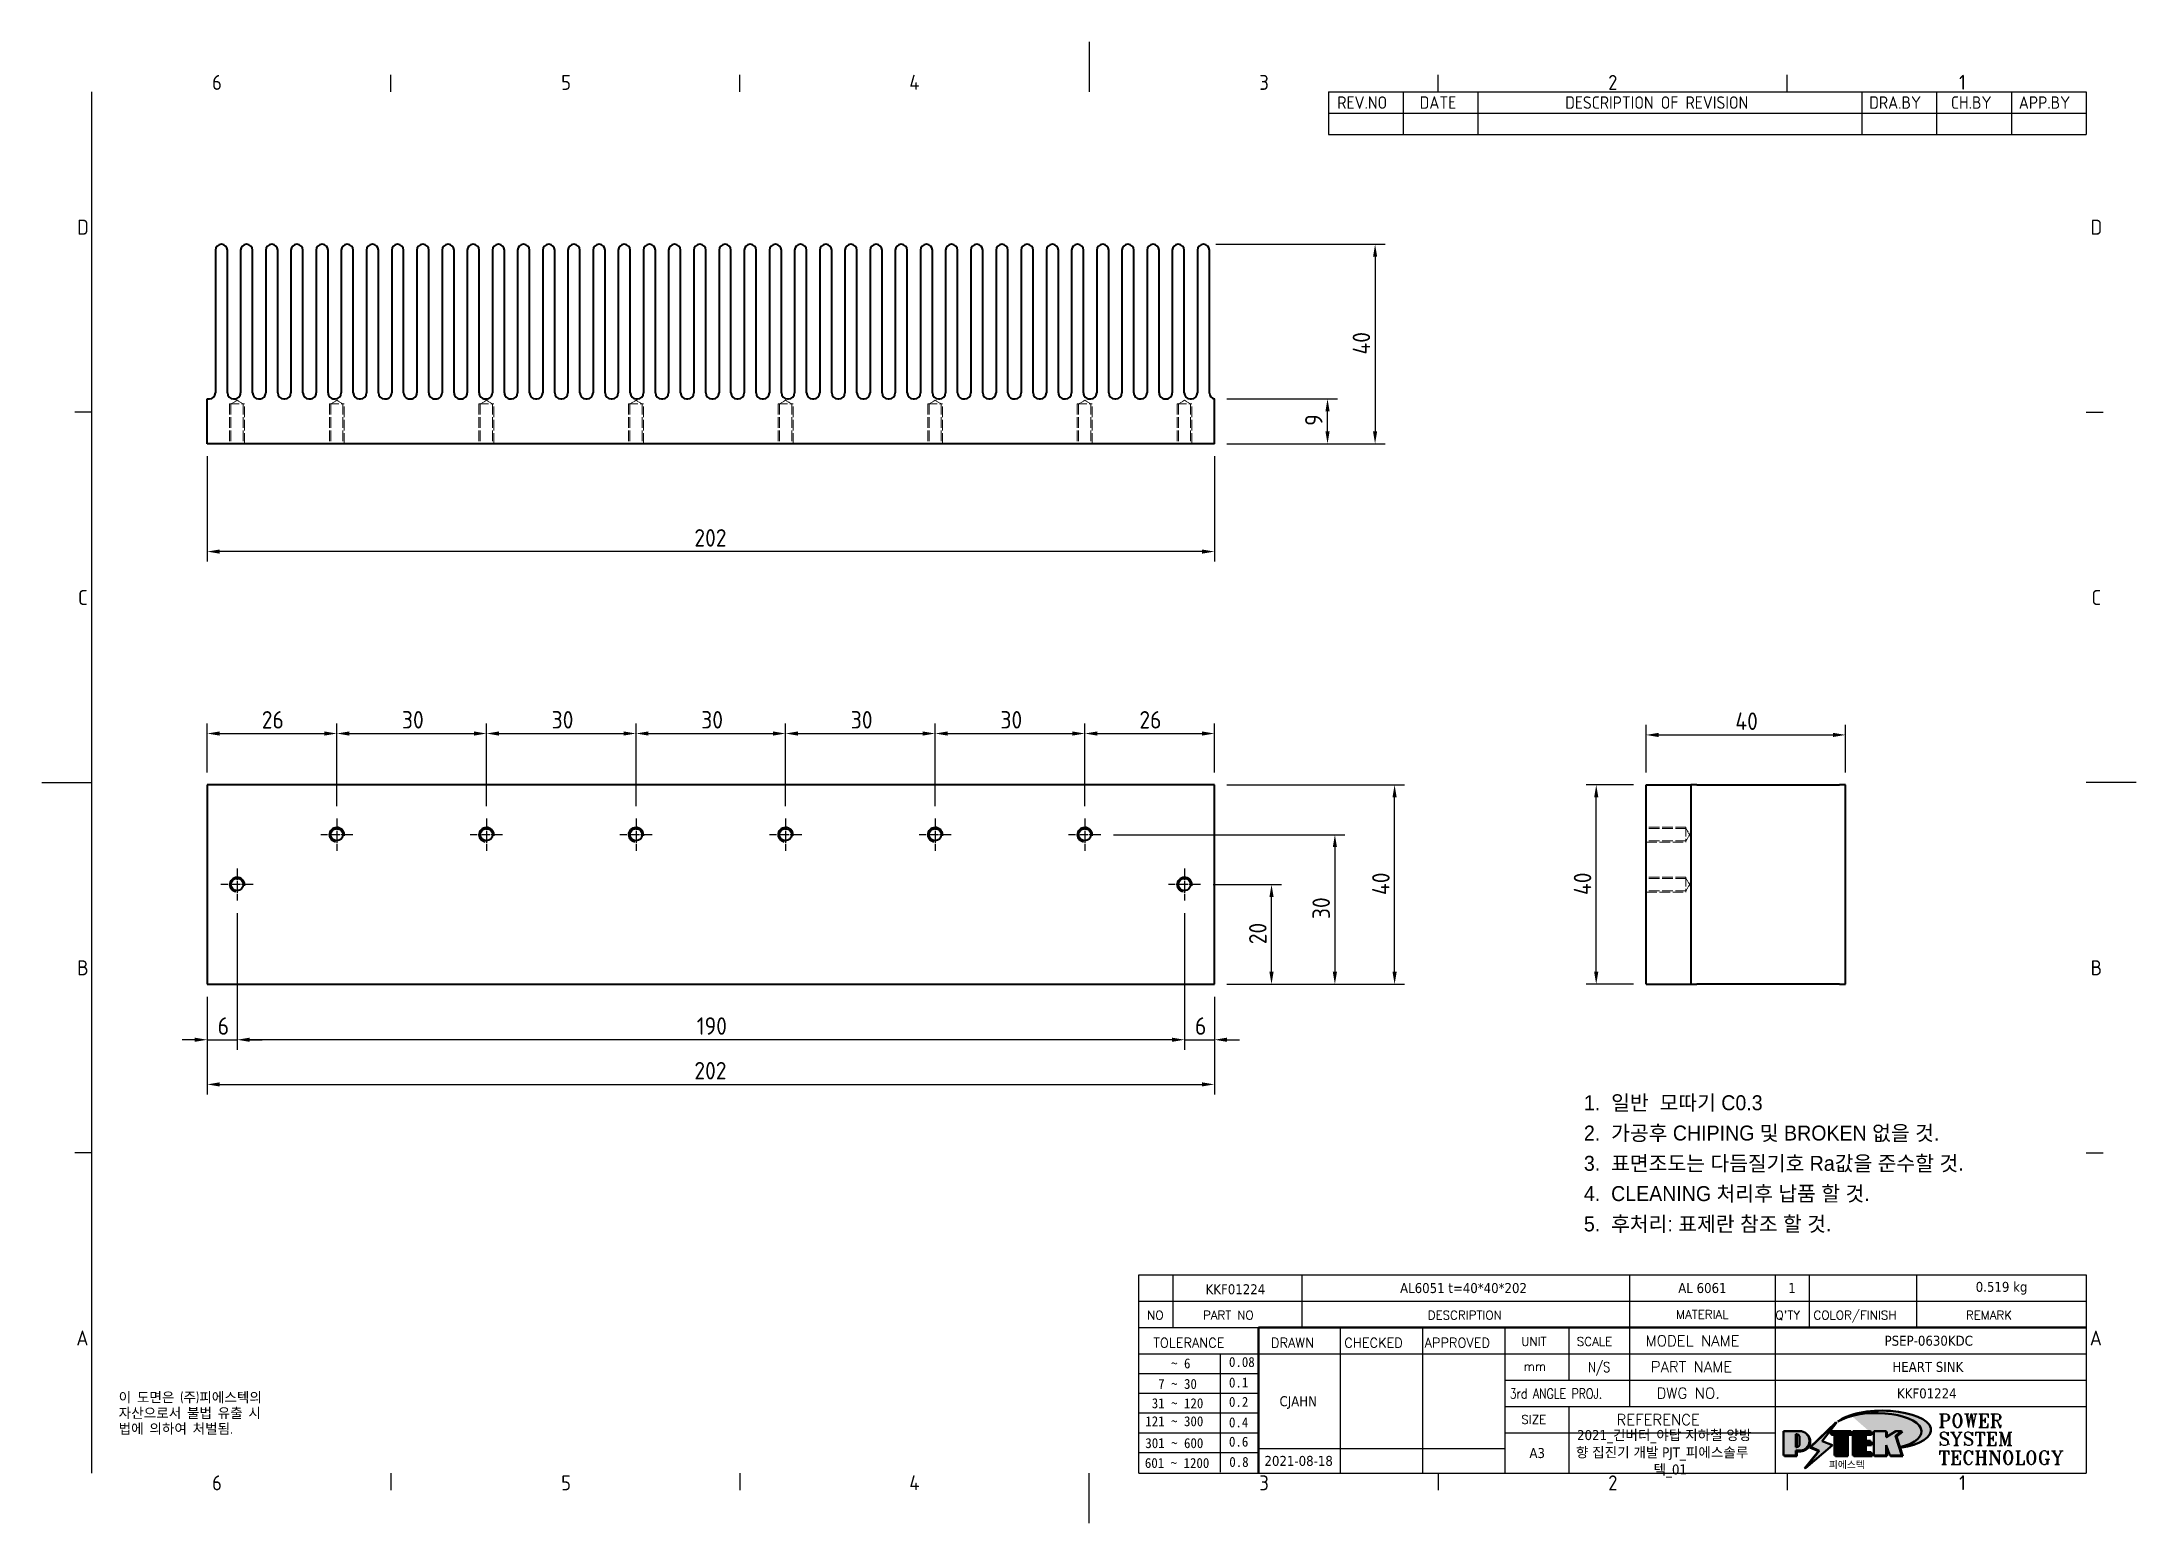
# Model space of a CAD drawing. Header units: millimetres. Extents: x 0 to 420, y 0 to 297.
import ezdxf
from ezdxf.enums import TextEntityAlignment as Align

# ---------------------------------------------------------------- set-up
doc = ezdxf.new("R2010")
doc.units = ezdxf.units.MM
doc.linetypes.add('CHAIN', pattern=[0.35429999999999995, 0.2362, -0.0295, 0.0591, -0.0295])
doc.linetypes.add('DASHED', pattern=[0.2067, 0.1654, -0.0413])
doc.layers.get('0').update_dxf_attribs({"color": 3, "lineweight": 25})
for name, color, linetype, lineweight in [('가려진 것(ISO)', 2, 'DASHED', 18), ('가시적인 것(ISO)', 3, 'Continuous', 40), ('가시적인 좁은 것(ISO)', 3, 'Continuous', 35), ('경계(ISO)', 7, 'Continuous', 25), ('기호(ISO)', 5, 'Continuous', 25), ('제목(ISO)', 5, 'Continuous', 50), ('중심 표식(ISO)', 1, 'Continuous', 25), ('치수(ISO)', 2, 'Continuous', 25), ('해치(ISO)', 7, 'Continuous', 18)]:
    doc.layers.add(name, color=color, linetype=linetype, lineweight=lineweight)
doc.styles.add('HAN_291', font='')
doc.styles.add('HAN_370', font='', dxfattribs={"width": 2})
doc.styles.add('ISO Proportional', font='arial.ttf')
doc.styles.add('ISO ProportionalPSTEK', font='isocp.shx')
doc.styles.add('RC_284', font='ROMANC.shx')
doc.styles.add('RC_287', font='ROMANC.shx')
doc.styles.add('RC_292', font='ROMANC.shx')
doc.styles.add('ROMANT_294', font='romant.shx')
doc.styles.add('문자 텍스트_PSTEK_POSCO', font='isocp.shx')
doc.styles.add('치수 텍스트_PSTEK_POSCO', font='isocp.shx')
doc.styles.add('텍스트 스타일198', font='tahoma.ttf')
doc.styles.add('텍스트 스타일333', font='ROMANC.shx', dxfattribs={"width": 0.800000011920929})
doc.styles.get('HAN_291').set_extended_font_data('GulimChe')
doc.styles.get('HAN_370').set_extended_font_data('GulimChe')
doc.dimstyles.new('치수_PSTEK_POSCO', dxfattribs={"dimtxt": 3.5, "dimasz": 2.5, "dimexe": 2, "dimexo": 2.5, "dimgap": 1, "dimtad": 1, "dimrnd": 1e-08, "dimdsep": 46, "dimtxsty": '치수 텍스트_PSTEK_POSCO', "dimcen": 0.09, "dimdle": 10, "dimclrd": 7, "dimclre": 7, "dimclrt": 2, "dimadec": 1, "dimazin": 2, "dimtfac": 1, "dimtmove": 0, "dimatfit": 3, "dimfxl": 0, "dimtolj": 1, "dimlwd": -1, "dimlwe": -1, "dimarcsym": 0})

msp = doc.modelspace()

# ---------------------------------------------------------------- texts
at = {"layer": '기호(ISO)', "color": 7, "insert": (15.39462540488438, 26.22827243992431), "char_height": 2.000000029802322, "width": 51.24013826054251, "attachment_point": 1, "line_spacing_factor": 0.9442214369773865, "style": '문자 텍스트_PSTEK_POSCO'}
msp.add_mtext('{이 도면은 (주)피에스텍의\\P자산으로서 불법 유출 시 \\P법에 의하여 처벌됨.}', dxfattribs=at)

# ---------------------------------------------------------------- blocks, each defined once
blk = doc.blocks.new('경계 Default Border')
at = {"layer": '경계(ISO)'}
for p, q in [((70, 287.0000076293945), (70, 290.4000091552734)), ((140, 287.0000076293945), (140, 290.4000091552734)), ((280, 287.0000076293945), (280, 290.4000091552734)), ((350, 287.0000076293945), (350, 290.4000091552734)), ((10, 222.7499961853027), (6.599999666213989, 222.7499961853027)), ((410, 222.7499961853027), (413.4000015258789, 222.7499961853027)), ((10, 74.25000190734863), (6.599999666213989, 74.25000190734863)), ((410, 74.25000190734863), (413.4000015258789, 74.25000190734863)), ((70, 10), (70, 6.599999666213989)), ((140, 10), (140, 6.599999666213989)), ((280, 10), (280, 6.599999666213989)), ((350, 10), (350, 6.599999666213989))]:
    blk.add_line(p, q, dxfattribs=at)
at = {"layer": '경계(ISO)', "flags": 128}
for points in [[(210, 297.0000076293945), (210, 287.0000076293945)], [(10, 10), (10, 287.0000076293945)], [(0, 148.5000038146973), (10, 148.5000038146973)], [(420, 148.5000038146973), (410, 148.5000038146973)], [(210, 0), (210, 10)]]:
    blk.add_lwpolyline(points, dxfattribs=at)
at = {"layer": '경계(ISO)', "color": 2, "char_height": 3.00000011920929, "attachment_point": 7, "style": '문자 텍스트_PSTEK_POSCO'}
for s, insert in [('6', (34.14453946055966, 287.3713945155963)), ('5', (104.1445394605597, 287.3713945155963)), ('4', (173.9734701308116, 287.4)), ('3', (244.1685395229535, 287.3713945155963)), ('2', (314.127739416884, 287.3713945155963)), ('1', (384.4860661041481, 287.4)), ('D', (7.078270083685684, 258.3463944559917)), ('D', (410.878270202895, 258.3463944559917)), ('C', (7.244539400955009, 184.0963944559917)), ('C', (411.0445395201643, 184.0963944559917)), ('B', (7.078270083685684, 109.8463944559917)), ('B', (410.878270202895, 109.8463944559917)), ('A', (6.914400698149937, 35.61784856929444)), ('A', (410.7144008173592, 35.61784856929444)), ('6', (34.14453946055966, 6.57139439638704)), ('5', (104.1445394605597, 6.57139439638704)), ('4', (173.9734701308116, 6.59999988079071)), ('3', (244.1685395229535, 6.57139439638704)), ('2', (314.127739416884, 6.57139439638704)), ('1', (384.4860661041481, 6.59999988079071))]:
    blk.add_mtext(s, dxfattribs=dict(at, insert=insert))
blk = doc.blocks.new('제목 블록 PSTEK')
for color, points in [(252, [(317.2195697678507, 17.0593801673321), (322.0326348870767, 21.62682475217465), (322.2781991042243, 21.94392121864296), (317.0471853425802, 16.97985676345368), (318.7512090904202, 16.1899260703855), (316.0018030350395, 12.71868385740789), (316.3356552234328, 13.00206718743325), (318.9235935156908, 16.2694494742633)]), (5, [(321.6183518841322, 17.4193704504104), (319.5281351041078, 18.24969419629727), (322.4505835294948, 22.02344462252142), (317.2195697678507, 17.0593801673321), (318.9235935156908, 16.2694494742633), (316.1741874603099, 12.79820726128571)]), (1, [(324.4839107253602, 19.60711530335299), (325.2419748254881, 19.60711530335299), (325.2419748254881, 20.25857663940324), (321.2266040451076, 20.25857663940324), (321.2266040451076, 19.60711530335299), (321.9846681452406, 19.60711530335299), (321.9846681452406, 15.3430047401139), (324.4839107253602, 15.3430047401139)]), (252, [(321.9846681452406, 19.60711530335299), (321.4042753185749, 19.60711530335299), (321.4042753185749, 19.45905590879572), (321.9846681452406, 19.45905590879572)]), (252, [(324.6615819988275, 19.45905590879572), (325.4196460989604, 19.45905590879572), (325.4196460989604, 20.11051724484596), (325.2419748254881, 20.11051724484596), (325.2419748254881, 19.60711530335299), (324.4839107253602, 19.60711530335299), (324.4839107253602, 15.3430047401139), (322.1623394187076, 15.3430047401139), (322.1623394187076, 15.19494534555726), (324.6615819988275, 15.19494534555726)]), (1, [(329.2277337269622, 20.25857663940324), (325.65654113025, 20.25857663940324), (325.65654113025, 15.3430047401139), (329.3580259941756, 15.3430047401139), (329.3580259941756, 15.9944660761648), (328.1137701654877, 15.9944660761648), (328.1137701654877, 17.56360607323003), (329.2277337269622, 17.56360607323003), (329.2277337269622, 18.25543873810179), (328.1137701654877, 18.25543873810179), (328.1137701654877, 19.60711530335299), (329.2277337269622, 19.60711530335299)]), (252, [(328.2914414389548, 19.45905590879572), (329.4054050004294, 19.45905590879572), (329.4054050004294, 20.11051724484596), (329.2277337269622, 20.11051724484596), (329.2277337269622, 19.60711530335299), (328.1137701654877, 19.60711530335299), (328.1137701654877, 18.25543873810179), (328.2914414389548, 18.25543873810179)]), (252, [(328.2914414389548, 17.41554667867274), (329.4054050004294, 17.41554667867274), (329.4054050004294, 18.10737934354514), (329.2277337269622, 18.10737934354514), (329.2277337269622, 17.56360607323003), (328.1137701654877, 17.56360607323003), (328.1137701654877, 15.9944660761648), (328.2914414389548, 15.9944660761648)]), (1, [(332.3312149849806, 20.25857663940324), (329.8592894925411, 20.25857663940324), (329.8592894925411, 15.3430047401139), (332.3312149849806, 15.3430047401139), (332.3312149849806, 17.4318630164523), (333.0701931098801, 15.3430047401139), (335.4855464857051, 15.3430047401139), (334.2514536401189, 19.30614745124769), (335.4379594596742, 20.25857663940324), (334.3071782107978, 20.25857663940324), (332.3312149849806, 18.99741471888304)]), (252, [(332.5088862584528, 16.92964231796647), (332.3312149849806, 17.43186301645164), (332.3312149849806, 15.3430047401139), (330.0369607660135, 15.3430047401139), (330.0369607660135, 15.19494534555726), (332.5088862584528, 15.19494534555726)]), (252, [(332.5088862584528, 20.1105172448466), (332.3312149849806, 20.1105172448466), (332.3312149849806, 18.99741471888368), (332.5088862584528, 19.11081371413894)]), (252, [(335.6156307331414, 20.11051724484596), (335.2535118015555, 20.11051724484596), (334.2514536401189, 19.30614745124769), (335.4855464857051, 15.3430047401139), (333.1954852176545, 15.3430047401139), (333.2478643833523, 15.19494534555726), (335.6632177591723, 15.19494534555726), (334.4291249135862, 19.15808805669106)]), (252, [(329.5356972676428, 15.8464066816075), (329.3580259941756, 15.8464066816075), (329.3580259941756, 15.3430047401139), (325.8342124037171, 15.3430047401139), (325.8342124037171, 15.19494534555726), (329.5356972676428, 15.19494534555726)])]:
    blk.add_hatch(color=color).paths.add_polyline_path(points)
h = blk.add_hatch(color=1)
edge = h.paths.add_edge_path(flags=0)
edge.add_line((314.2242174273352, 19.60711530335299), (314.2242174273352, 17.00126995915134))
edge.add_line((314.2242174273352, 17.00126995915134), (314.3485873187598, 17.00126995915134))
edge.add_arc((314.3485873187598, 17.6527312952023), 0.6514613360509371, 270, 360)
edge.add_line((315.0000486548106, 17.6527312952023), (315.0000486548106, 18.95565396730211))
edge.add_arc((314.3485873187598, 18.95565396730212), 0.6514613360508712, 0, 90)
edge.add_line((314.3485873187598, 19.60711530335299), (314.2242174273352, 19.60711530335299))
edge = h.paths.add_edge_path()
edge.add_arc((314.9847713324306, 18.28938669179658), 1.969189947606664, 269.9999999999959, 450)
edge.add_line((314.9847713324306, 20.25857663940318), (311.7664314776902, 20.25857663940324))
edge.add_line((311.7664314776902, 20.25857663940324), (311.7664314776902, 15.3430047401139))
edge.add_line((311.7664314776902, 15.3430047401139), (314.2242174273352, 15.3430047401139))
edge.add_line((314.2242174273352, 15.3430047401139), (314.2242174273352, 16.32019674418991))
edge.add_line((314.2242174273352, 16.32019674418991), (314.9847713324307, 16.32019674418991))
h = blk.add_hatch(color=252)
edge = h.paths.add_edge_path()
edge.add_arc((314.9847713324309, 18.28938669179657), 1.969189947606666, 270, 406.8278729790604)
edge.add_arc((315.1624426058984, 18.1413272972396), 1.969189947606962, -90, 53.560984836317004, ccw=False)
edge.add_line((315.1624426058984, 16.17213734963263), (314.4018887008024, 16.17213734963263))
edge.add_line((314.4018887008024, 16.17213734963263), (314.4018887008024, 15.19494534555726))
edge.add_line((314.4018887008024, 15.19494534555726), (311.9441027511573, 15.19494534555726))
edge.add_line((311.9441027511573, 15.19494534555726), (311.9441027511573, 15.3430047401139))
edge.add_line((311.9441027511573, 15.3430047401139), (314.2242174273352, 15.3430047401139))
edge.add_line((314.2242174273352, 15.3430047401139), (314.2242174273352, 16.32019674418991))
edge.add_line((314.2242174273352, 16.32019674418991), (314.9847713324309, 16.32019674418991))
h = blk.add_hatch(color=252)
edge = h.paths.add_edge_path()
edge.add_line((314.4018887008024, 19.45905590879572), (314.5262585922315, 19.45905590879572))
edge.add_arc((314.5262585922314, 18.80759457274939), 0.6514613360463194, 60.4189348879147, 90.00000000000318, ccw=False)
edge.add_arc((314.3485873187602, 18.95565396730057), 0.6514613360524251, 39.96992292766206, 90.00000000009999)
edge.add_line((314.3485873187591, 19.60711530335307), (314.2242174273352, 19.60711530335298))
edge.add_line((314.2242174273352, 19.60711530335299), (314.2242174273352, 17.00126995915134))
edge.add_line((314.2242174273352, 17.00126995915134), (314.3485873187591, 17.00126995915134))
edge.add_arc((314.3485873187568, 17.652731295233), 0.6514613360816299, 270.0000000002, 274.6930825552478)
edge.add_line((314.4018887008024, 17.0034541317032), (314.4018887008024, 19.45905590879572))
at = {"layer": '해치(ISO)'}
h = blk.add_hatch(color=140, dxfattribs=at)
edge = h.paths.add_edge_path()
edge.add_ellipse((330.3660919371412, 20.15576403068321), major_axis=(9.100907360794343, 0), ratio=0.4069904968023172, start_angle=301.3098473703837, end_angle=507.7436900681698)
edge.add_ellipse((331.5340919371412, 20.4634168429492), major_axis=(-9.82350664112931, 0), ratio=0.3942600559756514, start_angle=111.51207141178469, end_angle=334.47025347086895, ccw=False)
edge.add_line((335.1363447531188, 16.8601935978785), (335.0955236905705, 16.99119398620872))
at = {"color": 180}
for p, q in [((182.475792979055, 11.79100474011392), (182.4757929790549, 51.56524660363496)), ((182.4757929790549, 51.56524660363496), (372.4757929537551, 51.56524660363496)), ((189.2651435055721, 51.56524660363496), (189.2651435055722, 41.00524660363494)), ((215.2152739891528, 41.00524660363494), (215.2152739891528, 51.56524660363496)), ((280.8758854511282, 51.56524660363496), (280.8758854511282, 41.00524660363494)), ((310.0881549537552, 51.56524660363496), (310.0881549537553, 41.00524660363494)), ((316.9044520275131, 51.56524660363496), (316.9044520275127, 41.00524660363494)), ((338.4566026226726, 51.56524660363496), (338.4566026226727, 41.00524660363494)), ((372.4757929537551, 51.56524660363496), (372.4757929537551, 11.79100474011389)), ((182.475792979055, 46.2852466036349), (372.4757929537551, 46.28524660363492)), ((182.475792979055, 41.00524660363493), (206.451475290024, 41.00524660363493)), ((222.9401812389276, 11.79100474011392), (222.9401812389276, 41.00524660363494)), ((239.4288871878316, 11.79100474011392), (239.4288871878316, 41.00524660363494)), ((255.9175931367356, 11.79100474011392), (255.9175931367356, 41.00524660363494)), ((268.6918866058747, 41.00524660363494), (268.6918866058747, 30.44524660363498)), ((280.8758854511282, 41.00524660363494), (280.8758854511282, 25.16524660363502)), ((310.088154953755, 41.00524660363494), (310.088154953755, 11.79100474011392)), ((182.475792979055, 35.72524660363497), (206.451475290024, 35.72524660363497)), ((198.8621818849491, 12.02524660363491), (198.8621818849491, 35.72524660363497)), ((206.451475290024, 35.72524660363497), (372.4757929537551, 35.72524660363497)), ((182.475792979055, 31.77524660363492), (206.451475290024, 31.77524660363492)), ((255.917593136736, 30.44524660363498), (372.4757929537552, 30.44524660363501)), ((182.475792979055, 27.82524660363487), (206.451475290024, 27.82524660363487)), ((182.475792979055, 23.87524660363505), (206.451475290024, 23.87524660363505)), ((255.9175931367359, 25.16524660363502), (372.4757929537552, 25.165246603635)), ((268.6918866058744, 25.16524660363502), (268.6918866058744, 11.79100474011392)), ((182.475792979055, 19.92524660363478), (206.451475290024, 19.92524660363478)), ((255.9175931367359, 19.88524660363481), (310.0881549537553, 19.88524660363481)), ((182.475792979055, 15.97524660363496), (206.451475290024, 15.97524660363496)), ((206.451475290024, 16.74100474011396), (255.9175931367359, 16.74100474011396)), ((182.475792979055, 11.79100474011392), (372.4757929537551, 11.79100474011389))]:
    blk.add_line(p, q, dxfattribs=at)
at = {"color": 7, "lineweight": 50}
for p, q in [((206.4514752900237, 11.79100474011392), (206.4514752900237, 41.00524660363494)), ((206.451475290024, 41.00524660363494), (372.4757929537551, 41.00524660363496))]:
    blk.add_line(p, q, dxfattribs=at)
at = {"color": 7}
for p, q in [((322.2781991042243, 21.94392121864296), (317.0471853425802, 16.97985676345368)), ((322.4505835294948, 22.02344462252142), (317.2195697678507, 17.0593801673321)), ((317.2195697678507, 17.0593801673321), (322.0326348870767, 21.62682475217465)), ((319.5281351041078, 18.24969419629727), (322.4505835294948, 22.02344462252142)), ((322.0326348870767, 21.62682475217465), (322.2781991042243, 21.94392121864296)), ((311.7664314776902, 20.25900474011391), (311.7664314776902, 15.34300474011391)), ((314.9847713324309, 20.25857663940324), (311.7664314776902, 20.25857663940324)), ((314.9847713324309, 20.25857663940324), (311.7664314776902, 20.25857663940324)), ((311.7664314776902, 20.25857663940324), (311.7664314776902, 15.3430047401139)), ((314.2242174273352, 17.00126995915134), (314.2242174273352, 19.60711530335299)), ((314.2242174273352, 19.60711530335299), (314.3485873187591, 19.60711530335299)), ((314.3485873187591, 19.60711530335299), (314.2242174273352, 19.60711530335299)), ((314.2242174273352, 19.60711530335299), (314.2242174273352, 17.00126995915134)), ((314.2242174273352, 17.00126995915134), (314.2242174273352, 19.60711530335299)), ((314.2242174273352, 19.60711530335299), (314.3485873187591, 19.60711530335299)), ((314.3485873187591, 17.00126995915134), (314.2242174273352, 17.00126995915134)), ((314.2242174273352, 17.00126995915134), (314.3485873187591, 17.00126995915134)), ((314.3485873187591, 17.00126995915134), (314.2242174273352, 17.00126995915134)), ((314.4018887008024, 19.45905590879572), (314.5262585922314, 19.45905590879572)), ((314.4018887008024, 17.0034541317032), (314.4018887008024, 19.45905590879572)), ((315.0000486548106, 18.95565396730275), (315.0000486548106, 17.65273129520161)), ((315.0000486548106, 18.95565396730275), (315.0000486548106, 17.65273129520161)), ((316.1741874603099, 12.79820726128571), (321.6183518841322, 17.4193704504104)), ((317.0471853425802, 16.97985676345368), (318.7512090904202, 16.1899260703855)), ((318.9235935156908, 16.2694494742633), (317.2195697678507, 17.0593801673321)), ((317.2195697678507, 17.0593801673321), (318.9235935156908, 16.2694494742633)), ((321.6183518841322, 17.4193704504104), (319.5281351041078, 18.24969419629727)), ((325.2419748254881, 20.25857663940324), (321.2266040451076, 20.25857663940324)), ((321.2266040451076, 20.25857663940324), (321.2266040451076, 19.60711530335299)), ((325.2419748254881, 20.25857663940324), (321.2266040451076, 20.25857663940324)), ((321.2266040451076, 20.25857663940324), (321.2266040451076, 19.60711530335299)), ((321.2266040451076, 19.60711530335299), (321.9846681452406, 19.60711530335299)), ((321.2266040451076, 19.60711530335299), (321.9846681452406, 19.60711530335299)), ((321.4042753185749, 19.60711530335299), (321.4042753185749, 19.45905590879572)), ((321.9846681452406, 19.60711530335299), (321.4042753185749, 19.60711530335299)), ((321.4042753185749, 19.45905590879572), (321.9846681452406, 19.45905590879572)), ((321.9846681452406, 19.60711530335299), (321.9846681452406, 15.3430047401139)), ((321.9846681452406, 19.45905590879572), (321.9846681452406, 19.60711530335299)), ((321.9846681452406, 19.60711530335299), (321.9846681452406, 15.3430047401139)), ((324.4839107253602, 19.60711530335299), (325.2419748254881, 19.60711530335299)), ((324.4839107253602, 15.3430047401139), (324.4839107253602, 19.60711530335299)), ((325.2419748254881, 19.60711530335299), (324.4839107253602, 19.60711530335299)), ((324.4839107253602, 19.60711530335299), (324.4839107253602, 15.3430047401139)), ((324.4839107253602, 19.60711530335299), (325.2419748254881, 19.60711530335299)), ((324.4839107253602, 15.3430047401139), (324.4839107253602, 19.60711530335299)), ((324.6615819988275, 19.45905590879572), (325.4196460989604, 19.45905590879572)), ((324.6615819988275, 15.19494534555726), (324.6615819988275, 19.45905590879572)), ((325.2419748254881, 19.60711530335299), (325.2419748254881, 20.25857663940324)), ((325.2419748254881, 19.60711530335299), (325.2419748254881, 20.25857663940324)), ((325.4196460989604, 20.11051724484596), (325.2419748254881, 20.11051724484596)), ((325.2419748254881, 20.11051724484596), (325.2419748254881, 19.60711530335299)), ((325.4196460989604, 19.45905590879572), (325.4196460989604, 20.11051724484596)), ((329.2277337269622, 20.25857663940324), (325.65654113025, 20.25857663940324)), ((325.65654113025, 20.25857663940324), (325.65654113025, 15.3430047401139)), ((325.65654113025, 20.25857663940324), (325.65654113025, 15.3430047401139)), ((329.2277337269622, 20.25857663940324), (325.65654113025, 20.25857663940324)), ((328.1137701654877, 18.25543873810179), (328.1137701654877, 19.60711530335299)), ((328.1137701654877, 19.60711530335299), (329.2277337269622, 19.60711530335299)), ((329.2277337269622, 19.60711530335299), (328.1137701654877, 19.60711530335299)), ((328.1137701654877, 19.60711530335299), (328.1137701654877, 18.25543873810179)), ((328.1137701654877, 18.25543873810179), (328.1137701654877, 19.60711530335299)), ((328.1137701654877, 19.60711530335299), (329.2277337269622, 19.60711530335299)), ((329.2277337269622, 18.25543873810179), (328.1137701654877, 18.25543873810179)), ((328.1137701654877, 18.25543873810179), (328.2914414389548, 18.25543873810179)), ((329.2277337269622, 18.25543873810179), (328.1137701654877, 18.25543873810179)), ((328.1137701654877, 17.56360607323003), (329.2277337269622, 17.56360607323003)), ((328.1137701654877, 15.9944660761648), (328.1137701654877, 17.56360607323003)), ((329.2277337269622, 17.56360607323003), (328.1137701654877, 17.56360607323003)), ((328.1137701654877, 17.56360607323003), (328.1137701654877, 15.9944660761648)), ((328.1137701654877, 17.56360607323003), (329.2277337269622, 17.56360607323003)), ((328.1137701654877, 15.9944660761648), (328.1137701654877, 17.56360607323003)), ((328.2914414389548, 18.25543873810179), (328.2914414389548, 19.45905590879572)), ((328.2914414389548, 19.45905590879572), (329.4054050004294, 19.45905590879572)), ((328.2914414389548, 15.9944660761648), (328.2914414389548, 17.41554667867274)), ((328.2914414389548, 17.41554667867274), (329.4054050004294, 17.41554667867274)), ((329.2277337269622, 19.60711530335299), (329.2277337269622, 20.25857663940324)), ((329.2277337269622, 19.60711530335299), (329.2277337269622, 20.25857663940324)), ((329.4054050004294, 20.11051724484596), (329.2277337269622, 20.11051724484596)), ((329.2277337269622, 20.11051724484596), (329.2277337269622, 19.60711530335299)), ((329.2277337269622, 17.56360607323003), (329.2277337269622, 18.25543873810179)), ((329.2277337269622, 17.56360607323003), (329.2277337269622, 18.25543873810179)), ((329.4054050004294, 18.10737934354514), (329.2277337269622, 18.10737934354514)), ((329.2277337269622, 18.10737934354514), (329.2277337269622, 17.56360607323003)), ((329.4054050004294, 19.45905590879572), (329.4054050004294, 20.11051724484596)), ((329.4054050004294, 17.41554667867274), (329.4054050004294, 18.10737934354514)), ((332.3312149849806, 20.25857663940324), (329.8592894925411, 20.25857663940324)), ((329.8592894925411, 20.25857663940324), (329.8592894925411, 15.3430047401139)), ((329.8592894925411, 20.25857663940324), (329.8592894925411, 15.3430047401139)), ((332.3312149849806, 20.25857663940324), (329.8592894925411, 20.25857663940324)), ((334.3071782107978, 20.25857663940324), (332.3312149849806, 18.99741471888304)), ((332.3312149849806, 18.99741471888304), (332.3312149849806, 20.25857663940324)), ((334.3071782107978, 20.25857663940324), (332.3312149849806, 18.99741471888304)), ((332.3312149849806, 18.99741471888304), (332.3312149849806, 20.25857663940324)), ((332.5088862584528, 20.1105172448466), (332.3312149849806, 20.1105172448466)), ((332.3312149849806, 20.1105172448466), (332.3312149849806, 18.99741471888368)), ((332.3312149849806, 18.99741471888368), (332.5088862584528, 19.11081371413894)), ((332.3312149849806, 17.4318630164523), (333.0701931098801, 15.3430047401139)), ((332.3312149849806, 15.3430047401139), (332.3312149849806, 17.4318630164523)), ((332.5088862584528, 16.92964231796647), (332.3312149849806, 17.43186301645164)), ((332.3312149849806, 17.43186301645164), (332.3312149849806, 15.3430047401139)), ((332.3312149849806, 17.4318630164523), (333.0701931098801, 15.3430047401139)), ((332.3312149849806, 15.3430047401139), (332.3312149849806, 17.4318630164523)), ((332.5088862584528, 19.11081371413894), (332.5088862584528, 20.1105172448466)), ((332.5088862584528, 15.19494534555726), (332.5088862584528, 16.92964231796647)), ((334.2514536401189, 19.30614745124769), (335.4379594596742, 20.25857663940324)), ((334.2514536401189, 19.30614745124769), (335.4379594596742, 20.25857663940324)), ((335.2535118015555, 20.11051724484596), (334.2514536401189, 19.30614745124769)), ((335.4855464857051, 15.3430047401139), (334.2514536401189, 19.30614745124769)), ((334.2514536401189, 19.30614745124769), (335.4855464857051, 15.3430047401139)), ((335.4855464857051, 15.3430047401139), (334.2514536401189, 19.30614745124769)), ((335.4379594596742, 20.25857663940324), (334.3071782107978, 20.25857663940324)), ((335.4379594596742, 20.25857663940324), (334.3071782107978, 20.25857663940324)), ((334.4291249135862, 19.15808805669104), (335.6156307331414, 20.11051724484596)), ((335.6632177591723, 15.19494534555726), (334.4291249135862, 19.15808805669104)), ((335.6156307331414, 20.11051724484596), (335.2535118015555, 20.11051724484596)), ((345.0447381189468, 17.50375595811051), (344.9867755289346, 17.689895936919)), ((311.7664314776902, 15.3430047401139), (314.2242174273352, 15.3430047401139)), ((311.7664314776902, 15.3430047401139), (314.2242174273352, 15.3430047401139)), ((314.2242174273352, 15.3430047401139), (311.9441027511573, 15.3430047401139)), ((311.9441027511573, 15.3430047401139), (311.9441027511573, 15.19494534555726)), ((311.9441027511573, 15.19494534555726), (314.4018887008024, 15.19494534555726)), ((314.2242174273352, 16.32019674418991), (314.9847713324309, 16.32019674418991)), ((314.2242174273352, 15.3430047401139), (314.2242174273352, 16.32019674418991)), ((314.9847713324309, 16.32019674418991), (314.2242174273352, 16.32019674418991)), ((314.2242174273352, 16.32019674418991), (314.2242174273352, 15.3430047401139)), ((314.2242174273352, 16.32019674418991), (314.9847713324309, 16.32019674418991)), ((314.2242174273352, 15.3430047401139), (314.2242174273352, 16.32019674418991)), ((314.4018887008024, 16.17213734963263), (315.162442605898, 16.17213734963263)), ((314.4018887008024, 15.19494534555726), (314.4018887008024, 16.17213734963263)), ((318.7512090904202, 16.1899260703855), (316.0018030350395, 12.71868385740789)), ((316.0018030350395, 12.71868385740789), (316.3356552234328, 13.00206718743325)), ((318.9235935156908, 16.2694494742633), (316.1741874603099, 12.79820726128571)), ((316.3356552234328, 13.00206718743325), (318.9235935156908, 16.2694494742633)), ((321.9846681452406, 15.3430047401139), (324.4839107253602, 15.3430047401139)), ((321.9846681452406, 15.3430047401139), (324.4839107253602, 15.3430047401139)), ((324.4839107253602, 15.3430047401139), (322.1623394187076, 15.3430047401139)), ((322.1623394187076, 15.3430047401139), (322.1623394187076, 15.19494534555726)), ((322.1623394187076, 15.19494534555726), (324.6615819988275, 15.19494534555726)), ((325.65654113025, 15.3430047401139), (329.3580259941756, 15.3430047401139)), ((325.65654113025, 15.3430047401139), (329.3580259941756, 15.3430047401139)), ((329.3580259941756, 15.3430047401139), (325.8342124037171, 15.3430047401139)), ((325.8342124037171, 15.3430047401139), (325.8342124037171, 15.19494534555726)), ((325.8342124037171, 15.19494534555726), (329.5356972676428, 15.19494534555726)), ((329.3580259941756, 15.9944660761648), (328.1137701654877, 15.9944660761648)), ((328.1137701654877, 15.9944660761648), (328.2914414389548, 15.9944660761648)), ((329.3580259941756, 15.9944660761648), (328.1137701654877, 15.9944660761648)), ((329.3580259941756, 15.3430047401139), (329.3580259941756, 15.9944660761648)), ((329.3580259941756, 15.3430047401139), (329.3580259941756, 15.9944660761648)), ((329.5356972676428, 15.8464066816075), (329.3580259941756, 15.8464066816075)), ((329.3580259941756, 15.8464066816075), (329.3580259941756, 15.3430047401139)), ((329.5356972676428, 15.19494534555726), (329.5356972676428, 15.8464066816075)), ((329.8592894925411, 15.3430047401139), (332.3312149849806, 15.3430047401139)), ((329.8592894925411, 15.3430047401139), (332.3312149849806, 15.3430047401139)), ((332.3312149849806, 15.3430047401139), (330.0369607660135, 15.3430047401139)), ((330.0369607660135, 15.3430047401139), (330.0369607660135, 15.19494534555726)), ((330.0369607660135, 15.19494534555726), (332.5088862584528, 15.19494534555726)), ((333.0701931098801, 15.3430047401139), (335.4855464857051, 15.3430047401139)), ((333.0701931098801, 15.3430047401139), (335.4855464857051, 15.3430047401139)), ((335.4855464857051, 15.3430047401139), (333.1954852176545, 15.3430047401139)), ((333.1954852176545, 15.3430047401139), (333.2478643833523, 15.19494534555726)), ((333.2478643833523, 15.19494534555726), (335.6632177591723, 15.19494534555726))]:
    blk.add_line(p, q, dxfattribs=at)
at = {"color": 5}
for p, q in [((322.4505835294948, 22.02344462252142), (317.2195697678507, 17.0593801673321)), ((319.5281351041078, 18.24969419629727), (322.4505835294948, 22.02344462252142)), ((316.1741874603099, 12.79820726128571), (321.6183518841322, 17.4193704504104)), ((317.2195697678507, 17.0593801673321), (318.9235935156908, 16.2694494742633)), ((321.6183518841322, 17.4193704504104), (319.5281351041078, 18.24969419629727)), ((318.9235935156908, 16.2694494742633), (316.1741874603099, 12.79820726128571))]:
    blk.add_line(p, q, dxfattribs=at)
at = {"color": 1}
for p, q in [((314.9847713324309, 20.25857663940324), (311.7664314776902, 20.25857663940324)), ((311.7664314776902, 20.25857663940324), (311.7664314776902, 15.3430047401139)), ((314.2242174273352, 17.00126995915134), (314.2242174273352, 19.60711530335299)), ((314.2242174273352, 19.60711530335299), (314.3485873187591, 19.60711530335299)), ((314.3485873187591, 17.00126995915134), (314.2242174273352, 17.00126995915134)), ((315.0000486548106, 18.95565396730275), (315.0000486548106, 17.65273129520161)), ((325.2419748254881, 20.25857663940324), (321.2266040451076, 20.25857663940324)), ((321.2266040451076, 20.25857663940324), (321.2266040451076, 19.60711530335299)), ((321.2266040451076, 19.60711530335299), (321.9846681452406, 19.60711530335299)), ((321.9846681452406, 19.60711530335299), (321.9846681452406, 15.3430047401139)), ((324.4839107253602, 19.60711530335299), (325.2419748254881, 19.60711530335299)), ((324.4839107253602, 15.3430047401139), (324.4839107253602, 19.60711530335299)), ((325.2419748254881, 19.60711530335299), (325.2419748254881, 20.25857663940324)), ((329.2277337269622, 20.25857663940324), (325.65654113025, 20.25857663940324)), ((325.65654113025, 20.25857663940324), (325.65654113025, 15.3430047401139)), ((328.1137701654877, 18.25543873810179), (328.1137701654877, 19.60711530335299)), ((328.1137701654877, 19.60711530335299), (329.2277337269622, 19.60711530335299)), ((329.2277337269622, 18.25543873810179), (328.1137701654877, 18.25543873810179)), ((328.1137701654877, 17.56360607323003), (329.2277337269622, 17.56360607323003)), ((328.1137701654877, 15.9944660761648), (328.1137701654877, 17.56360607323003)), ((329.2277337269622, 19.60711530335299), (329.2277337269622, 20.25857663940324)), ((329.2277337269622, 17.56360607323003), (329.2277337269622, 18.25543873810179)), ((332.3312149849806, 20.25857663940324), (329.8592894925411, 20.25857663940324)), ((329.8592894925411, 20.25857663940324), (329.8592894925411, 15.3430047401139)), ((334.3071782107978, 20.25857663940324), (332.3312149849806, 18.99741471888304)), ((332.3312149849806, 18.99741471888304), (332.3312149849806, 20.25857663940324)), ((332.3312149849806, 17.4318630164523), (333.0701931098801, 15.3430047401139)), ((332.3312149849806, 15.3430047401139), (332.3312149849806, 17.4318630164523)), ((334.2514536401189, 19.30614745124769), (335.4379594596742, 20.25857663940324)), ((335.4855464857051, 15.3430047401139), (334.2514536401189, 19.30614745124769)), ((335.4379594596742, 20.25857663940324), (334.3071782107978, 20.25857663940324)), ((311.7664314776902, 15.3430047401139), (314.2242174273352, 15.3430047401139)), ((314.2242174273352, 16.32019674418991), (314.9847713324309, 16.32019674418991)), ((314.2242174273352, 15.3430047401139), (314.2242174273352, 16.32019674418991)), ((321.9846681452406, 15.3430047401139), (324.4839107253602, 15.3430047401139)), ((325.65654113025, 15.3430047401139), (329.3580259941756, 15.3430047401139)), ((329.3580259941756, 15.9944660761648), (328.1137701654877, 15.9944660761648)), ((329.3580259941756, 15.3430047401139), (329.3580259941756, 15.9944660761648)), ((329.8592894925411, 15.3430047401139), (332.3312149849806, 15.3430047401139)), ((333.0701931098801, 15.3430047401139), (335.4855464857051, 15.3430047401139))]:
    blk.add_line(p, q, dxfattribs=at)
at = {"color": 7}
for centre, radius, start, end in [((314.3485873187598, 18.95565396730211), 0.6514613360508712, 0, 90), ((314.3485873187602, 18.95565396730057), 0.6514613360524251, 39.96992292766117, 90), ((314.3485873187598, 18.95565396730212), 0.6514613360508712, 0, 90), ((314.3485873187597, 17.65273129520228), 0.6514613360509381, 270, 0), ((314.3485873187598, 17.6527312952023), 0.6514613360509381, 270, 0), ((314.3485873187568, 17.652731295233), 0.6514613360816299, 270, 274.6930825552478), ((314.5262585922314, 18.80759457274939), 0.6514613360463193, 60.41893488791137, 90), ((314.9847713324309, 18.28938669179658), 1.969189947606665, 270, 90), ((314.9847713324309, 18.28938669179658), 1.969189947606665, 270, 90), ((314.9847713324307, 18.2893866917965), 1.969189947606594, 270, 46.82787297909833), ((315.1624426058984, 18.1413272972396), 1.969189947606961, 270, 53.56098483636067)]:
    blk.add_arc(centre, radius, start, end, dxfattribs=at)
at = {"color": 1}
for centre, radius, start, end in [((314.3485873187598, 18.95565396730211), 0.6514613360508712, 0, 90), ((314.3485873187598, 17.6527312952023), 0.6514613360509381, 270, 0), ((314.9847713324309, 18.28938669179657), 1.969189947606665, 270, 90)]:
    blk.add_arc(centre, radius, start, end, dxfattribs=at)
at = {"layer": '제목(ISO)', "lineweight": 18}
blk.add_line((182.475792979055, 35.72500474011393), (182.475792979055, 11.79100474011392), dxfattribs=at)
at = {"layer": '제목(ISO)'}
for p, q in [((322.2781991042243, 21.94392121864296), (317.0471853425802, 16.97985676345368)), ((322.4505835294948, 22.02344462252142), (317.2195697678507, 17.0593801673321)), ((317.2195697678507, 17.0593801673321), (322.0326348870767, 21.62682475217465)), ((319.5281351041078, 18.24969419629727), (322.4505835294948, 22.02344462252142)), ((322.0326348870767, 21.62682475217465), (322.2781991042243, 21.94392121864296)), ((314.9847713324306, 20.25857663940324), (311.7664314776902, 20.25857663940324)), ((311.7664314776902, 20.25857663940324), (311.7664314776902, 15.3430047401139)), ((314.2242174273352, 17.00126995915134), (314.2242174273352, 19.60711530335299)), ((314.2242174273352, 19.60711530335299), (314.3485873187598, 19.60711530335299)), ((314.3485873187591, 19.60711530335299), (314.2242174273352, 19.60711530335299)), ((314.2242174273352, 19.60711530335299), (314.2242174273352, 17.00126995915134)), ((314.3485873187598, 17.00126995915134), (314.2242174273352, 17.00126995915134)), ((314.2242174273352, 17.00126995915134), (314.3485873187591, 17.00126995915134)), ((314.4018887008024, 19.45905590879572), (314.5262585922314, 19.45905590879572)), ((314.4018887008024, 17.0034541317032), (314.4018887008024, 19.45905590879572)), ((315.0000486548106, 18.95565396730211), (315.0000486548106, 17.6527312952023)), ((316.1741874603099, 12.79820726128571), (321.6183518841322, 17.4193704504104)), ((317.0471853425802, 16.97985676345368), (318.7512090904202, 16.1899260703855)), ((317.2195697678507, 17.0593801673321), (318.9235935156908, 16.2694494742633)), ((318.9235935156908, 16.2694494742633), (317.2195697678507, 17.0593801673321)), ((321.6183518841322, 17.4193704504104), (319.5281351041078, 18.24969419629727)), ((325.2419748254881, 20.25857663940324), (321.2266040451076, 20.25857663940324)), ((321.2266040451076, 20.25857663940324), (321.2266040451076, 19.60711530335299)), ((321.2266040451076, 19.60711530335299), (321.9846681452406, 19.60711530335299)), ((321.9846681452406, 19.60711530335299), (321.4042753185749, 19.60711530335299)), ((321.4042753185749, 19.60711530335299), (321.4042753185749, 19.45905590879572)), ((321.4042753185749, 19.45905590879572), (321.9846681452406, 19.45905590879572)), ((321.9846681452406, 19.60711530335299), (321.9846681452406, 15.3430047401139)), ((321.9846681452406, 19.45905590879572), (321.9846681452406, 19.60711530335299)), ((324.4839107253602, 19.60711530335299), (325.2419748254881, 19.60711530335299)), ((324.4839107253602, 15.3430047401139), (324.4839107253602, 19.60711530335299)), ((325.2419748254881, 19.60711530335299), (324.4839107253602, 19.60711530335299)), ((324.4839107253602, 19.60711530335299), (324.4839107253602, 15.3430047401139)), ((324.6615819988275, 19.45905590879572), (325.4196460989604, 19.45905590879572)), ((324.6615819988275, 15.19494534555726), (324.6615819988275, 19.45905590879572)), ((325.2419748254881, 19.60711530335299), (325.2419748254881, 20.25857663940324)), ((325.4196460989604, 20.11051724484596), (325.2419748254881, 20.11051724484596)), ((325.2419748254881, 20.11051724484596), (325.2419748254881, 19.60711530335299)), ((325.4196460989604, 19.45905590879572), (325.4196460989604, 20.11051724484596)), ((329.2277337269622, 20.25857663940324), (325.65654113025, 20.25857663940324)), ((325.65654113025, 20.25857663940324), (325.65654113025, 15.3430047401139)), ((328.1137701654877, 18.25543873810179), (328.1137701654877, 19.60711530335299)), ((328.1137701654877, 19.60711530335299), (329.2277337269622, 19.60711530335299)), ((329.2277337269622, 19.60711530335299), (328.1137701654877, 19.60711530335299)), ((328.1137701654877, 19.60711530335299), (328.1137701654877, 18.25543873810179)), ((329.2277337269622, 18.25543873810179), (328.1137701654877, 18.25543873810179)), ((328.1137701654877, 18.25543873810179), (328.2914414389548, 18.25543873810179)), ((328.1137701654877, 15.9944660761648), (328.1137701654877, 17.56360607323003)), ((328.1137701654877, 17.56360607323003), (329.2277337269622, 17.56360607323003)), ((329.2277337269622, 17.56360607323003), (328.1137701654877, 17.56360607323003)), ((328.1137701654877, 17.56360607323003), (328.1137701654877, 15.9944660761648)), ((328.2914414389548, 19.45905590879572), (329.4054050004294, 19.45905590879572)), ((328.2914414389548, 18.25543873810179), (328.2914414389548, 19.45905590879572)), ((328.2914414389548, 17.41554667867274), (329.4054050004294, 17.41554667867274)), ((328.2914414389548, 15.9944660761648), (328.2914414389548, 17.41554667867274)), ((329.2277337269622, 19.60711530335299), (329.2277337269622, 20.25857663940324)), ((329.4054050004294, 20.11051724484596), (329.2277337269622, 20.11051724484596)), ((329.2277337269622, 20.11051724484596), (329.2277337269622, 19.60711530335299)), ((329.2277337269622, 17.56360607323003), (329.2277337269622, 18.25543873810179)), ((329.4054050004294, 18.10737934354514), (329.2277337269622, 18.10737934354514)), ((329.2277337269622, 18.10737934354514), (329.2277337269622, 17.56360607323003)), ((329.4054050004294, 19.45905590879572), (329.4054050004294, 20.11051724484596)), ((329.4054050004294, 17.41554667867274), (329.4054050004294, 18.10737934354514)), ((332.3312149849806, 20.25857663940324), (329.8592894925411, 20.25857663940324)), ((329.8592894925411, 20.25857663940324), (329.8592894925411, 15.3430047401139)), ((334.3071782107978, 20.25857663940324), (332.3312149849806, 18.99741471888304)), ((332.3312149849806, 18.99741471888304), (332.3312149849806, 20.25857663940324)), ((332.5088862584528, 20.1105172448466), (332.3312149849806, 20.1105172448466)), ((332.3312149849806, 20.1105172448466), (332.3312149849806, 18.99741471888368)), ((332.3312149849806, 18.99741471888368), (332.5088862584528, 19.11081371413894)), ((332.3312149849806, 15.3430047401139), (332.3312149849806, 17.4318630164523)), ((332.3312149849806, 17.4318630164523), (333.0701931098801, 15.3430047401139)), ((332.5088862584528, 16.92964231796647), (332.3312149849806, 17.43186301645164)), ((332.3312149849806, 17.43186301645164), (332.3312149849806, 15.3430047401139)), ((332.5088862584528, 19.11081371413894), (332.5088862584528, 20.1105172448466)), ((332.5088862584528, 15.19494534555726), (332.5088862584528, 16.92964231796647)), ((334.2514536401189, 19.30614745124769), (335.4379594596742, 20.25857663940324)), ((335.2535118015555, 20.11051724484596), (334.2514536401189, 19.30614745124769)), ((335.4855464857051, 15.3430047401139), (334.2514536401189, 19.30614745124769)), ((334.2514536401189, 19.30614745124769), (335.4855464857051, 15.3430047401139)), ((335.4379594596742, 20.25857663940324), (334.3071782107978, 20.25857663940324)), ((334.4291249135862, 19.15808805669106), (335.6156307331414, 20.11051724484596)), ((335.6632177591723, 15.19494534555726), (334.4291249135862, 19.15808805669106)), ((335.6156307331414, 20.11051724484596), (335.2535118015555, 20.11051724484596)), ((311.7664314776902, 15.3430047401139), (314.2242174273352, 15.3430047401139)), ((314.2242174273352, 15.3430047401139), (311.9441027511573, 15.3430047401139)), ((311.9441027511573, 15.3430047401139), (311.9441027511573, 15.19494534555726)), ((311.9441027511573, 15.19494534555726), (314.4018887008024, 15.19494534555726)), ((314.2242174273352, 15.3430047401139), (314.2242174273352, 16.32019674418991)), ((314.2242174273352, 16.32019674418991), (314.9847713324307, 16.32019674418991)), ((314.9847713324309, 16.32019674418991), (314.2242174273352, 16.32019674418991)), ((314.2242174273352, 16.32019674418991), (314.2242174273352, 15.3430047401139)), ((314.4018887008024, 15.19494534555726), (314.4018887008024, 16.17213734963263)), ((314.4018887008024, 16.17213734963263), (315.1624426058984, 16.17213734963263)), ((318.7512090904202, 16.1899260703855), (316.0018030350395, 12.71868385740789)), ((316.0018030350395, 12.71868385740789), (316.3356552234328, 13.00206718743325)), ((318.9235935156908, 16.2694494742633), (316.1741874603099, 12.79820726128571)), ((316.3356552234328, 13.00206718743325), (318.9235935156908, 16.2694494742633)), ((321.9846681452406, 15.3430047401139), (324.4839107253602, 15.3430047401139)), ((324.4839107253602, 15.3430047401139), (322.1623394187076, 15.3430047401139)), ((322.1623394187076, 15.3430047401139), (322.1623394187076, 15.19494534555726)), ((322.1623394187076, 15.19494534555726), (324.6615819988275, 15.19494534555726)), ((325.65654113025, 15.3430047401139), (329.3580259941756, 15.3430047401139)), ((329.3580259941756, 15.3430047401139), (325.8342124037171, 15.3430047401139)), ((325.8342124037171, 15.3430047401139), (325.8342124037171, 15.19494534555726)), ((325.8342124037171, 15.19494534555726), (329.5356972676428, 15.19494534555726)), ((329.3580259941756, 15.9944660761648), (328.1137701654877, 15.9944660761648)), ((328.1137701654877, 15.9944660761648), (328.2914414389548, 15.9944660761648)), ((329.3580259941756, 15.3430047401139), (329.3580259941756, 15.9944660761648)), ((329.5356972676428, 15.8464066816075), (329.3580259941756, 15.8464066816075)), ((329.3580259941756, 15.8464066816075), (329.3580259941756, 15.3430047401139)), ((329.5356972676428, 15.19494534555726), (329.5356972676428, 15.8464066816075)), ((329.8592894925411, 15.3430047401139), (332.3312149849806, 15.3430047401139)), ((332.3312149849806, 15.3430047401139), (330.0369607660135, 15.3430047401139)), ((330.0369607660135, 15.3430047401139), (330.0369607660135, 15.19494534555726)), ((330.0369607660135, 15.19494534555726), (332.5088862584528, 15.19494534555726)), ((333.0701931098801, 15.3430047401139), (335.4855464857051, 15.3430047401139)), ((335.4855464857051, 15.3430047401139), (333.1954852176545, 15.3430047401139)), ((333.1954852176545, 15.3430047401139), (333.2478643833523, 15.19494534555726)), ((333.2478643833523, 15.19494534555726), (335.6632177591723, 15.19494534555726))]:
    blk.add_line(p, q, dxfattribs=at)
at = {"layer": '제목(ISO)', "color": 4}
blk.add_line((335.1363447531188, 16.8601935978785), (335.0955236905705, 16.99119398620872), dxfattribs=at)
at = {"layer": '제목(ISO)'}
for centre, radius, start, end in [((314.3485873187598, 18.95565396730212), 0.6514613360508712, 0, 90), ((314.3485873187602, 18.95565396730057), 0.6514613360524251, 39.96992292766117, 90), ((314.3485873187598, 17.6527312952023), 0.6514613360509371, 270, 0), ((314.3485873187568, 17.652731295233), 0.6514613360816299, 270, 274.6930825552478), ((314.5262585922314, 18.80759457274939), 0.6514613360463193, 60.41893488791137, 90), ((314.9847713324306, 18.28938669179658), 1.969189947606664, 46.82787297909431, 90), ((314.9847713324307, 18.2893866917965), 1.969189947606594, 270, 46.82787297909833), ((314.9847713324309, 18.28938669179657), 1.969189947606666, 270, 46.8278729790603), ((315.1624426058984, 18.1413272972396), 1.969189947606962, 270, 53.56098483631701)]:
    blk.add_arc(centre, radius, start, end, dxfattribs=at)
at = {"layer": '제목(ISO)', "color": 4}
for centre, major_axis, ratio, start_param, end_param in [((331.5340919371412, 20.4634168429492), (9.82350664112931, 0), 0.3942600559756514, 5.087845455444478, 8.97919982663645), ((330.3660919371412, 20.15576403068321), (9.100907360794343, 0), 0.4069904968023172, 5.258848905294775, 8.861799147915196)]:
    blk.add_ellipse(centre, major_axis=major_axis, ratio=ratio, start_param=start_param, end_param=end_param, dxfattribs=at)
at = {"color": 2}
for s, height, style, p in [('NO', 1.742399930953979, 'RC_284', (184.135398793432, 42.62317362549192)), ('PART NO', 1.742399930953979, 'RC_284', (195.3359407378685, 42.62317362549192)), ('DESCRIPTION', 1.742399930953979, 'RC_284', (240.4025565652523, 42.62317362549192)), ("Q'TY", 1.742399930953979, 'RC_284', (310.1440786515383, 42.62317362549192)), ('COLOR/FINISH', 1.742399930953979, 'RC_284', (317.7725341324144, 42.62317362549192)), ('REMARK', 1.742399930953979, 'RC_284', (348.346649953877, 42.62317362549192)), (' TOLERANCE', 1.899999976158142, 'RC_287', (184.0872874387979, 37.00893196870329)), ('DRAWN', 1.899999976158142, 'RC_287', (208.9766620976279, 37.00893196870329)), ('CHECKED', 1.899999976158142, 'RC_287', (223.6856844514997, 37.00893196870329)), ('APPROVED', 1.899999976158142, 'RC_287', (239.7795453577791, 37.00893196870329)), ('UNIT', 1.742399930953979, 'RC_284', (259.1652673287452, 37.34317362549218)), ('SCALE', 1.742399930953979, 'RC_284', (270.2934779252897, 37.34317362549218)), ('MODEL NAME', 2.178000062704086, 'RC_292', (284.096330289083, 37.25462520371384)), ('    ~ 6', 2.000000029802322, 'HAN_291', (183.7721304966814, 32.8176515608431)), ('0.08', 2.000000029802322, 'HAN_291', (200.5467345600617, 33.09873600004101)), ('PART NAME', 2.178000062704086, 'RC_292', (285.1416959765849, 32.03045329421792)), ('  7 ~ 30', 2.000000029802322, 'HAN_291', (183.7721304966814, 28.70538114822415)), ('0.1', 2.000000029802322, 'HAN_291', (200.5467345600617, 28.98646558742206)), ('mm', 1.742399930953979, 'RC_284', (259.6505418159997, 32.3543089683787)), (' 31 ~ 120', 2.000000029802322, 'HAN_291', (183.7721304966814, 24.82628181916237)), ('0.2', 2.000000029802322, 'HAN_291', (200.5467345600617, 25.10736625836028)), (' DWG NO.', 2.178000062704086, 'RC_292', (284.8124284083233, 26.75045329421772)), ('121 ~ 300', 2.000000029802322, 'HAN_291', (183.7721304966814, 21.21401206133254)), ('0.4', 2.000000029802322, 'HAN_291', (200.5467345600617, 20.99509650053045)), ('SIZE', 1.742399930953979, 'RC_284', (259.1652673287452, 21.69497768947366)), ('REFERENCE', 2.178000062704086, 'RC_292', (278.2741065029841, 21.43214925458022)), ('301 ~ 600', 2.000000029802322, 'HAN_291', (183.7721304966814, 16.83491273227077)), ('0.6', 2.000000029802322, 'HAN_291', (200.5467345600617, 17.11599717146868)), ('601 ~ 1200', 2.000000029802322, 'HAN_291', (183.6802025156883, 12.84759660881125)), ('0.8', 2.000000029802322, 'HAN_291', (200.6097246063884, 13.05732192299702))]:
    blk.add_text(s, height=height, dxfattribs=dict(at, style=style)).set_placement(p)
at = {"color": 2, "style": 'RC_284'}
blk.add_text('MATERIAL', height=1.742399930953979, dxfattribs=at).set_placement((295.4820202024417, 43.64524660363492), align=Align.MIDDLE_CENTER)
at = {"color": 7, "style": '텍스트 스타일333', "width": 0.7999999523162842}
blk.add_text('N/S', height=2.000000029802322, dxfattribs=at).set_placement((274.7838860285014, 33.08524660363496), align=Align.MIDDLE_CENTER)
at = {"color": 2, "style": '텍스트 스타일333', "width": 0.7999999523162842}
blk.add_text('3rd ANGLE PROJ.', height=2.000000029802322, dxfattribs=at).set_placement((256.8430306642954, 26.76148381654429))
at = {"color": 7, "style": 'ROMANT_294'}
for s, p in [('POWER', (342.82727231297, 20.97115304607566)), ('SYSTEM', (342.82727231297, 17.3284636719184)), ('TECHNOLOGY', (342.82727231297, 13.57194088644453))]:
    blk.add_text(s, height=2.700000107288361, dxfattribs=at).set_placement(p)
at = {"color": 7, "insert": (320.8519732224835, 14.21236326823155), "char_height": 1.400000005960464, "attachment_point": 1, "line_spacing_factor": 0.3319999873638153, "style": 'HAN_370'}
blk.add_mtext('\\fHY견고딕|b0|i0;\\H1.4000;피에스텍', dxfattribs=at)
at = {"layer": '제목(ISO)', "color": 7, "style": '텍스트 스타일198'}
for tag, p in [('질량\\P3;_001', (350.3046145979153, 48.1643332325385)), ('부품_번호_001', (195.8622329532824, 47.68004260673702)), ('설명_001', (234.8590239163635, 47.92245856837096)), ('재질_001', (290.6512612630799, 47.92591818687281)), ("3._Q'TY_001", (312.7051684940307, 47.92188863680521)), ('1._MODEL_NAME_001', (332.0304049806628, 37.36524659519486)), ('제목_001', (333.5947322249449, 32.12134217035067)), ('설계자_001', (210.6823963971569, 25.23312566343435)), ('부품_번호_001', (334.5214732065143, 26.8052465951949)), ('시트_크기_001', (260.807090429518, 14.83812566343425)), ('프로젝트_002', (270.1186185478456, 14.97568842208535)), ('프로젝트_001', (270.3601965365016, 18.43951439740151)), ('작성_날짜_001', (207.6662781715662, 13.26600473167383)), ('프로젝트_003', (285.7003846858696, 11.5491460676562))]:
    blk.add_attdef(tag, p, '', height=2.000000029802322, dxfattribs=at)
for tag, p in [('4._COLOR', (327.6805273250926, 48.92524660363493)), ('점검자', (231.1845342133799, 26.23312567187446)), ('엔지니어링_승인자', (247.673240162284, 26.23312567187446)), ('점검_날짜', (231.1845342133799, 14.26600474011394)), ('엔지니어링_승인_날짜', (247.6732401622839, 14.26600474011394))]:
    blk.add_attdef(tag, text='', height=2.000000029802322, dxfattribs=at).set_placement(p, align=Align.MIDDLE_CENTER)
blk = doc.blocks.new('리비전 내역')
at = {"layer": '기호(ISO)'}
for p, q in [((258, 287.0000076293945), (410, 287.0000076293945)), ((258, 287.0000076293945), (258, 282.7200076293945)), ((273, 287.0000076293945), (273, 282.7200076293945)), ((288, 287.0000076293945), (288, 282.7200076293945)), ((365, 287.0000076293945), (365, 282.7200076293945)), ((380, 287.0000076293945), (380, 282.7200076293945)), ((395, 287.0000076293945), (395, 282.7200076293945)), ((410, 287.0000076293945), (410, 282.7200076293945)), ((258, 282.7200076293945), (410, 282.7200076293945)), ((258, 282.7200076293945), (258, 278.4400076293945)), ((273, 282.7200076293945), (273, 278.4400076293945)), ((288, 282.7200076293945), (288, 278.4400076293945)), ((365, 282.7200076293945), (365, 278.4400076293945)), ((380, 282.7200076293945), (380, 278.4400076293945)), ((395, 282.7200076293945), (395, 278.4400076293945)), ((410, 282.7200076293945), (410, 278.4400076293945)), ((258, 278.4400076293945), (410, 278.4400076293945))]:
    blk.add_line(p, q, dxfattribs=at)
at = {"layer": '기호(ISO)', "color": 2, "char_height": 2.5, "attachment_point": 7, "style": 'ISO ProportionalPSTEK'}
for s, insert in [('REV.NO', (259.7871163682308, 283.5831900503393)), ('DATE', (276.3142317728366, 283.5831900503393)), ('DESCRIPTION OF REVISION', (305.5070204333629, 283.5831900503393)), ('DRA.BY', (366.4757339553204, 283.5831900503393)), ('CH.BY', (382.8642915086117, 283.5831900503393)), ('APP.BY', (396.4777339604404, 283.5831900503393))]:
    blk.add_mtext(s, dxfattribs=dict(at, insert=insert))
blk = doc.blocks.new('*D23')
at = {"layer": 'Defpoints', "color": 0}
for p in [(33.15120864332137, 108.0374443534038), (235.1512086433214, 108.0374443534038), (235.1512086433214, 87.9667890640716)]:
    blk.add_point(p, dxfattribs=at)
at = {"layer": '치수(ISO)', "color": 7}
for p, q in [((33.15120864332137, 105.5374443534038), (33.15120864332137, 85.9667890640716)), ((235.1512086433214, 105.5374443534038), (235.1512086433214, 85.9667890640716)), ((35.65120864332137, 87.9667890640716), (232.6512086433214, 87.9667890640716))]:
    blk.add_line(p, q, dxfattribs=at)
for points in [[(35.65120864332137, 88.38345573073828), (35.65120864332137, 87.55012239740493), (33.15120864332137, 87.9667890640716)], [(232.6512086433214, 88.38345573073828), (232.6512086433214, 87.55012239740493), (235.1512086433214, 87.9667890640716)]]:
    blk.add_solid(points, dxfattribs=at)
at = {"layer": '치수(ISO)', "color": 2, "insert": (130.8516663204867, 90.71713355226058), "char_height": 3.5, "attachment_point": 4, "style": '치수 텍스트_PSTEK_POSCO'}
blk.add_mtext('\\A1;202', dxfattribs=at)
blk = doc.blocks.new('*D24')
at = {"layer": 'Defpoints', "color": 0}
for p in [(235.1512086433214, 148.0374443534038), (271.2867144402003, 148.0374443534038), (235.1512086433214, 108.0374443534038)]:
    blk.add_point(p, dxfattribs=at)
at = {"layer": '치수(ISO)', "color": 7}
for p, q in [((237.6512086433214, 148.0374443534038), (273.2867144402003, 148.0374443534038)), ((271.2867144402003, 110.5374443534038), (271.2867144402003, 145.5374443534038)), ((237.6512086433214, 108.0374443534038), (273.2867144402003, 108.0374443534038))]:
    blk.add_line(p, q, dxfattribs=at)
for points in [[(270.8700477735337, 145.5374443534038), (271.703381106867, 145.5374443534038), (271.2867144402003, 148.0374443534038)], [(270.8700477735336, 110.5374443534038), (271.703381106867, 110.5374443534038), (271.2867144402003, 108.0374443534038)]]:
    blk.add_solid(points, dxfattribs=at)
at = {"layer": '치수(ISO)', "color": 2, "insert": (268.5367144402003, 125.9360664006479), "char_height": 3.5, "attachment_point": 4, "rotation": 90, "style": '치수 텍스트_PSTEK_POSCO'}
blk.add_mtext('\\A1;40', dxfattribs=at)
blk = doc.blocks.new('*D25')
at = {"layer": 'Defpoints', "color": 0}
for p in [(33.15120864335356, 216.4119710618565), (235.1512086433536, 216.4119710618564), (33.15120864335356, 194.8032216699118)]:
    blk.add_point(p, dxfattribs=at)
at = {"layer": '치수(ISO)', "color": 7}
for p, q in [((33.15120864335356, 213.9119710618565), (33.15120864335356, 192.8032216699118)), ((235.1512086433536, 213.9119710618564), (235.1512086433536, 192.8032216699118)), ((232.6512086433536, 194.8032216699118), (35.65120864335356, 194.8032216699118))]:
    blk.add_line(p, q, dxfattribs=at)
for points in [[(35.65120864335356, 195.2198883365785), (35.65120864335356, 194.3865550032451), (33.15120864335356, 194.8032216699118)], [(232.6512086433536, 195.2198883365785), (232.6512086433536, 194.3865550032451), (235.1512086433536, 194.8032216699118)]]:
    blk.add_solid(points, dxfattribs=at)
at = {"layer": '치수(ISO)', "color": 2, "insert": (130.8516663205189, 197.5535661581008), "char_height": 3.5, "attachment_point": 4, "style": '치수 텍스트_PSTEK_POSCO'}
blk.add_mtext('\\A1;202', dxfattribs=at)
blk = doc.blocks.new('*D26')
at = {"layer": 'Defpoints', "color": 0}
for p in [(235.1512086433536, 225.4119710618564), (257.8353113466437, 225.4119710618564), (235.1512086433536, 216.4119710618564)]:
    blk.add_point(p, dxfattribs=at)
at = {"layer": '치수(ISO)', "color": 7}
for p, q in [((237.6512086433536, 225.4119710618564), (259.8353113466437, 225.4119710618564)), ((257.8353113466437, 218.9119710618564), (257.8353113466437, 222.9119710618564)), ((237.6512086433536, 216.4119710618564), (259.8353113466437, 216.4119710618564))]:
    blk.add_line(p, q, dxfattribs=at)
for points in [[(257.418644679977, 222.9119710618564), (258.2519780133104, 222.9119710618564), (257.8353113466437, 225.4119710618564)], [(257.418644679977, 218.9119710618564), (258.2519780133104, 218.9119710618564), (257.8353113466437, 216.4119710618564)]]:
    blk.add_solid(points, dxfattribs=at)
at = {"layer": '치수(ISO)', "color": 2, "insert": (255.0853113466437, 220.020310178553), "char_height": 3.5, "attachment_point": 4, "rotation": 90, "style": '치수 텍스트_PSTEK_POSCO'}
blk.add_mtext('\\A1;9', dxfattribs=at)
blk = doc.blocks.new('*D27')
at = {"layer": 'Defpoints', "color": 0}
for p in [(232.9512086433536, 256.4119710618564), (235.1512086433536, 216.4119710618564), (267.377131401769, 216.4119710618564)]:
    blk.add_point(p, dxfattribs=at)
at = {"layer": '치수(ISO)', "color": 7}
for p, q in [((235.4512086433536, 256.4119710618564), (269.377131401769, 256.4119710618564)), ((267.377131401769, 253.9119710618564), (267.377131401769, 218.9119710618564)), ((237.6512086433536, 216.4119710618564), (269.377131401769, 216.4119710618564))]:
    blk.add_line(p, q, dxfattribs=at)
for points in [[(266.9604647351023, 253.9119710618564), (267.7937980684356, 253.9119710618564), (267.377131401769, 256.4119710618564)], [(266.9604647351023, 218.9119710618564), (267.7937980684356, 218.9119710618564), (267.377131401769, 216.4119710618564)]]:
    blk.add_solid(points, dxfattribs=at)
at = {"layer": '치수(ISO)', "color": 2, "insert": (264.6271314017689, 234.3105931091005), "char_height": 3.5, "attachment_point": 4, "rotation": 90, "style": '치수 텍스트_PSTEK_POSCO'}
blk.add_mtext('\\A1;40', dxfattribs=at)
blk = doc.blocks.new('주석-가공')
at = {"layer": '기호(ISO)', "color": 2, "insert": (-40.77821254730225, 13.72195151634514), "char_height": 3.00000011920929, "width": 95.52514842335798, "attachment_point": 1, "line_spacing_factor": 1.2146075963974, "style": 'ISO Proportional'}
blk.add_mtext('\\f굴림|b0|i0;\\H3.0000;1.  일반  모따기 C0.3\\P2.  가공후 CHIPING 및 BROKEN 없을 것.\\P3.  표면조도는 다듬질기호 Ra값을 준수할 것.\\P4.  CLEANING 처리후 납품 할 것.\\P5.  후처리: 표제란 참조 할 것.', dxfattribs=at)
blk = doc.blocks.new('*D28')
at = {"layer": 'Defpoints', "color": 0}
for p in [(311.7255491940597, 148.0374443534038), (321.7255491940596, 148.0374443534038), (321.7255491940596, 108.0374443534038)]:
    blk.add_point(p, dxfattribs=at)
at = {"layer": '치수(ISO)', "color": 7}
for p, q in [((319.2255491940596, 148.0374443534038), (309.7255491940597, 148.0374443534038)), ((311.7255491940596, 110.5374443534038), (311.7255491940597, 145.5374443534038)), ((319.2255491940596, 108.0374443534038), (309.7255491940596, 108.0374443534038))]:
    blk.add_line(p, q, dxfattribs=at)
for points in [[(311.308882527393, 145.5374443534038), (312.1422158607264, 145.5374443534038), (311.7255491940597, 148.0374443534038)], [(311.3088825273929, 110.5374443534038), (312.1422158607263, 110.5374443534038), (311.7255491940596, 108.0374443534038)]]:
    blk.add_solid(points, dxfattribs=at)
at = {"layer": '치수(ISO)', "color": 2, "insert": (308.9755491940596, 125.9360664006479), "char_height": 3.5, "attachment_point": 4, "rotation": 90, "style": '치수 텍스트_PSTEK_POSCO'}
blk.add_mtext('\\A1;40', dxfattribs=at)
blk = doc.blocks.new('*D29')
at = {"layer": 'Defpoints', "color": 0}
for p in [(361.725549194059, 158.0374443534038), (321.7255491940596, 148.0374443534038), (361.725549194059, 148.0374443534038)]:
    blk.add_point(p, dxfattribs=at)
at = {"layer": '치수(ISO)', "color": 7}
for p, q in [((321.7255491940596, 150.5374443534038), (321.7255491940596, 160.0374443534038)), ((361.725549194059, 150.5374443534038), (361.725549194059, 160.0374443534038)), ((324.2255491940596, 158.0374443534038), (359.225549194059, 158.0374443534038))]:
    blk.add_line(p, q, dxfattribs=at)
for points in [[(324.2255491940596, 158.4541110200704), (324.2255491940596, 157.6207776867371), (321.7255491940596, 158.0374443534038)], [(359.225549194059, 158.4541110200704), (359.225549194059, 157.6207776867371), (361.725549194059, 158.0374443534038)]]:
    blk.add_solid(points, dxfattribs=at)
at = {"layer": '치수(ISO)', "color": 2, "insert": (339.6241712413033, 160.7874443534038), "char_height": 3.5, "attachment_point": 4, "style": '치수 텍스트_PSTEK_POSCO'}
blk.add_mtext('\\A1;40', dxfattribs=at)
blk = doc.blocks.new('*D30')
at = {"layer": 'Defpoints', "color": 0}
for p in [(39.15120864332137, 124.8079443534039), (229.1512086433214, 124.8079443534038), (39.15120864332137, 96.9205372665352)]:
    blk.add_point(p, dxfattribs=at)
at = {"layer": '치수(ISO)', "color": 7}
for p, q in [((39.15120864332137, 122.3079443534039), (39.15120864332137, 94.9205372665352)), ((229.1512086433214, 122.3079443534038), (229.1512086433214, 94.9205372665352)), ((226.6512086433214, 96.9205372665352), (41.65120864332137, 96.9205372665352))]:
    blk.add_line(p, q, dxfattribs=at)
for points in [[(41.65120864332137, 97.33720393320188), (41.65120864332137, 96.50387059986853), (39.15120864332137, 96.9205372665352)], [(226.6512086433214, 97.33720393320188), (226.6512086433214, 96.50387059986853), (229.1512086433214, 96.9205372665352)]]:
    blk.add_solid(points, dxfattribs=at)
at = {"layer": '치수(ISO)', "color": 2, "insert": (131.3437156122005, 99.6705372665352), "char_height": 3.5, "attachment_point": 4, "style": '치수 텍스트_PSTEK_POSCO'}
blk.add_mtext('\\A1;190', dxfattribs=at)
blk = doc.blocks.new('*D31')
at = {"layer": 'Defpoints', "color": 0}
for p in [(232.3807086433214, 128.0374443534038), (246.6038310932834, 128.0374443534038), (235.1512086433214, 108.0374443534038)]:
    blk.add_point(p, dxfattribs=at)
at = {"layer": '치수(ISO)', "color": 7}
for p, q in [((234.8807086433214, 128.0374443534038), (248.6038310932834, 128.0374443534038)), ((246.6038310932834, 110.5374443534038), (246.6038310932834, 125.5374443534038)), ((237.6512086433214, 108.0374443534038), (248.6038310932834, 108.0374443534038))]:
    blk.add_line(p, q, dxfattribs=at)
for points in [[(246.1871644266167, 125.5374443534038), (247.02049775995, 125.5374443534038), (246.6038310932834, 128.0374443534038)], [(246.1871644266167, 110.5374443534038), (247.02049775995, 110.5374443534038), (246.6038310932834, 108.0374443534038)]]:
    blk.add_solid(points, dxfattribs=at)
at = {"layer": '치수(ISO)', "color": 2, "insert": (243.8534866050944, 116.0666274242699), "char_height": 3.5, "attachment_point": 4, "rotation": 90, "style": '치수 텍스트_PSTEK_POSCO'}
blk.add_mtext('\\A1;20', dxfattribs=at)
blk = doc.blocks.new('*D32')
at = {"layer": 'Defpoints', "color": 0}
for p in [(212.3807086433214, 138.0374443534038), (235.1512086433214, 108.0374443534038), (259.3128901782916, 108.0374443534038)]:
    blk.add_point(p, dxfattribs=at)
at = {"layer": '치수(ISO)', "color": 7}
for p, q in [((214.8807086433214, 138.0374443534038), (261.3128901782917, 138.0374443534038)), ((259.3128901782917, 135.5374443534038), (259.3128901782916, 110.5374443534038)), ((237.6512086433214, 108.0374443534038), (261.3128901782916, 108.0374443534038))]:
    blk.add_line(p, q, dxfattribs=at)
for points in [[(258.896223511625, 135.5374443534038), (259.7295568449584, 135.5374443534038), (259.3128901782917, 138.0374443534038)], [(258.896223511625, 110.5374443534038), (259.7295568449583, 110.5374443534038), (259.3128901782916, 108.0374443534038)]]:
    blk.add_solid(points, dxfattribs=at)
at = {"layer": '치수(ISO)', "color": 2, "insert": (256.5628901782916, 121.1110664006479), "char_height": 3.5, "attachment_point": 4, "rotation": 90, "style": '치수 텍스트_PSTEK_POSCO'}
blk.add_mtext('\\A1;30', dxfattribs=at)
blk = doc.blocks.new('*D33')
at = {"layer": 'Defpoints', "color": 0}
for p in [(229.1512086433214, 124.8079443534038), (235.1512086433214, 108.0374443534038), (235.1512086433214, 96.9205372665352)]:
    blk.add_point(p, dxfattribs=at)
at = {"layer": '치수(ISO)', "color": 7}
for p, q in [((229.1512086433214, 122.3079443534038), (229.1512086433214, 94.9205372665352)), ((235.1512086433214, 105.5374443534038), (235.1512086433214, 94.9205372665352)), ((226.6512086433214, 96.9205372665352), (224.1512086433214, 96.9205372665352)), ((229.1512086433214, 96.9205372665352), (235.1512086433214, 96.9205372665352)), ((237.6512086433214, 96.9205372665352), (240.1512086433214, 96.9205372665352))]:
    blk.add_line(p, q, dxfattribs=at)
for points in [[(226.6512086433214, 97.33720393320188), (226.6512086433214, 96.50387059986853), (229.1512086433214, 96.9205372665352)], [(237.6512086433214, 97.33720393320188), (237.6512086433214, 96.50387059986853), (235.1512086433214, 96.9205372665352)]]:
    blk.add_solid(points, dxfattribs=at)
at = {"layer": '치수(ISO)', "color": 2, "insert": (231.2596732102506, 99.6705372665352), "char_height": 3.5, "attachment_point": 4, "style": '치수 텍스트_PSTEK_POSCO'}
blk.add_mtext('\\A1;6', dxfattribs=at)
blk = doc.blocks.new('*D34')
at = {"layer": 'Defpoints', "color": 0}
for p in [(39.15120864332137, 124.8079443534039), (33.15120864332137, 108.0374443534038), (39.15120864332137, 96.9205372665352)]:
    blk.add_point(p, dxfattribs=at)
at = {"layer": '치수(ISO)', "color": 7}
for p, q in [((39.15120864332137, 122.3079443534039), (39.15120864332137, 94.9205372665352)), ((33.15120864332137, 105.5374443534038), (33.15120864332137, 94.9205372665352)), ((30.65120864332137, 96.9205372665352), (28.15120864332137, 96.9205372665352)), ((33.15120864332137, 96.9205372665352), (39.15120864332137, 96.9205372665352)), ((41.65120864332137, 96.9205372665352), (44.15120864332137, 96.9205372665352))]:
    blk.add_line(p, q, dxfattribs=at)
for points in [[(30.65120864332137, 97.33720393320188), (30.65120864332137, 96.50387059986853), (33.15120864332137, 96.9205372665352)], [(41.65120864332137, 97.33720393320188), (41.65120864332137, 96.50387059986853), (39.15120864332137, 96.9205372665352)]]:
    blk.add_solid(points, dxfattribs=at)
at = {"layer": '치수(ISO)', "color": 2, "insert": (35.2596732102505, 99.6705372665352), "char_height": 3.5, "attachment_point": 4, "style": '치수 텍스트_PSTEK_POSCO'}
blk.add_mtext('\\A1;6', dxfattribs=at)
blk = doc.blocks.new('*D35')
at = {"layer": 'Defpoints', "color": 0}
for p in [(59.15120864332139, 158.3209080341744), (33.15120864332137, 148.0374443534038), (59.15120864332139, 141.2669443534039)]:
    blk.add_point(p, dxfattribs=at)
at = {"layer": '치수(ISO)', "color": 7}
for p, q in [((33.15120864332137, 150.5374443534038), (33.15120864332137, 160.3209080341744)), ((59.15120864332139, 143.7669443534039), (59.15120864332139, 160.3209080341744)), ((35.65120864332137, 158.3209080341744), (56.65120864332139, 158.3209080341744))]:
    blk.add_line(p, q, dxfattribs=at)
for points in [[(35.65120864332137, 158.737574700841), (35.65120864332137, 157.9042413675077), (33.15120864332137, 158.3209080341744)], [(56.65120864332139, 158.737574700841), (56.65120864332139, 157.9042413675077), (59.15120864332139, 158.3209080341744)]]:
    blk.add_solid(points, dxfattribs=at)
at = {"layer": '치수(ISO)', "color": 2, "insert": (44.09495864332138, 161.0712525223633), "char_height": 3.5, "attachment_point": 4, "style": '치수 텍스트_PSTEK_POSCO'}
blk.add_mtext('\\A1;26', dxfattribs=at)
blk = doc.blocks.new('*D36')
at = {"layer": 'Defpoints', "color": 0}
for p in [(89.15120864332138, 158.3209080341744), (59.15120864332139, 141.2669443534039), (89.15120864332138, 141.2669443534039)]:
    blk.add_point(p, dxfattribs=at)
at = {"layer": '치수(ISO)', "color": 7}
for p, q in [((59.15120864332139, 143.7669443534039), (59.15120864332139, 160.3209080341744)), ((89.15120864332138, 143.7669443534039), (89.15120864332138, 160.3209080341744)), ((61.65120864332139, 158.3209080341744), (86.65120864332138, 158.3209080341744))]:
    blk.add_line(p, q, dxfattribs=at)
for points in [[(61.65120864332139, 158.737574700841), (61.65120864332139, 157.9042413675077), (59.15120864332139, 158.3209080341744)], [(86.65120864332138, 158.737574700841), (86.65120864332138, 157.9042413675077), (89.15120864332138, 158.3209080341744)]]:
    blk.add_solid(points, dxfattribs=at)
at = {"layer": '치수(ISO)', "color": 2, "insert": (72.21483069056549, 161.0709080341744), "char_height": 3.5, "attachment_point": 4, "style": '치수 텍스트_PSTEK_POSCO'}
blk.add_mtext('\\A1;30', dxfattribs=at)
blk = doc.blocks.new('*D37')
at = {"layer": 'Defpoints', "color": 0}
for p in [(119.1512086433214, 158.3209080341744), (89.15120864332138, 141.2669443534039), (119.1512086433214, 141.2669443534039)]:
    blk.add_point(p, dxfattribs=at)
at = {"layer": '치수(ISO)', "color": 7}
for p, q in [((89.15120864332138, 143.7669443534039), (89.15120864332138, 160.3209080341744)), ((119.1512086433214, 143.7669443534039), (119.1512086433214, 160.3209080341744)), ((91.65120864332138, 158.3209080341744), (116.6512086433214, 158.3209080341744))]:
    blk.add_line(p, q, dxfattribs=at)
for points in [[(91.65120864332138, 158.737574700841), (91.65120864332138, 157.9042413675077), (89.15120864332138, 158.3209080341744)], [(116.6512086433214, 158.737574700841), (116.6512086433214, 157.9042413675077), (119.1512086433214, 158.3209080341744)]]:
    blk.add_solid(points, dxfattribs=at)
at = {"layer": '치수(ISO)', "color": 2, "insert": (102.2348306905655, 161.0709080341744), "char_height": 3.5, "attachment_point": 4, "style": '치수 텍스트_PSTEK_POSCO'}
blk.add_mtext('\\A1;30', dxfattribs=at)
blk = doc.blocks.new('*D38')
at = {"layer": 'Defpoints', "color": 0}
for p in [(149.1512086433214, 158.3209080341744), (119.1512086433214, 141.2669443534039), (149.1512086433214, 141.2669443534038)]:
    blk.add_point(p, dxfattribs=at)
at = {"layer": '치수(ISO)', "color": 7}
for p, q in [((119.1512086433214, 143.7669443534039), (119.1512086433214, 160.3209080341744)), ((149.1512086433214, 143.7669443534038), (149.1512086433214, 160.3209080341744)), ((121.6512086433214, 158.3209080341744), (146.6512086433214, 158.3209080341744))]:
    blk.add_line(p, q, dxfattribs=at)
for points in [[(121.6512086433214, 158.737574700841), (121.6512086433214, 157.9042413675077), (119.1512086433214, 158.3209080341744)], [(146.6512086433214, 158.737574700841), (146.6512086433214, 157.9042413675077), (149.1512086433214, 158.3209080341744)]]:
    blk.add_solid(points, dxfattribs=at)
at = {"layer": '치수(ISO)', "color": 2, "insert": (132.2348306905655, 161.0709080341744), "char_height": 3.5, "attachment_point": 4, "style": '치수 텍스트_PSTEK_POSCO'}
blk.add_mtext('\\A1;30', dxfattribs=at)
blk = doc.blocks.new('*D39')
at = {"layer": 'Defpoints', "color": 0}
for p in [(179.1512086433214, 158.3209080341744), (149.1512086433214, 141.2669443534038), (179.1512086433214, 141.2669443534038)]:
    blk.add_point(p, dxfattribs=at)
at = {"layer": '치수(ISO)', "color": 7}
for p, q in [((149.1512086433214, 143.7669443534038), (149.1512086433214, 160.3209080341744)), ((179.1512086433214, 143.7669443534038), (179.1512086433214, 160.3209080341744)), ((151.6512086433214, 158.3209080341744), (176.6512086433214, 158.3209080341744))]:
    blk.add_line(p, q, dxfattribs=at)
for points in [[(151.6512086433214, 158.737574700841), (151.6512086433214, 157.9042413675077), (149.1512086433214, 158.3209080341744)], [(176.6512086433214, 158.737574700841), (176.6512086433214, 157.9042413675077), (179.1512086433214, 158.3209080341744)]]:
    blk.add_solid(points, dxfattribs=at)
at = {"layer": '치수(ISO)', "color": 2, "insert": (162.2348306905654, 161.0709080341744), "char_height": 3.5, "attachment_point": 4, "style": '치수 텍스트_PSTEK_POSCO'}
blk.add_mtext('\\A1;30', dxfattribs=at)
blk = doc.blocks.new('*D40')
at = {"layer": 'Defpoints', "color": 0}
for p in [(209.1512086433214, 158.3209080341744), (179.1512086433214, 141.2669443534038), (209.1512086433214, 141.2669443534038)]:
    blk.add_point(p, dxfattribs=at)
at = {"layer": '치수(ISO)', "color": 7}
for p, q in [((179.1512086433214, 143.7669443534038), (179.1512086433214, 160.3209080341744)), ((209.1512086433214, 143.7669443534038), (209.1512086433214, 160.3209080341744)), ((181.6512086433214, 158.3209080341744), (206.6512086433214, 158.3209080341744))]:
    blk.add_line(p, q, dxfattribs=at)
for points in [[(181.6512086433214, 158.737574700841), (181.6512086433214, 157.9042413675077), (179.1512086433214, 158.3209080341744)], [(206.6512086433214, 158.737574700841), (206.6512086433214, 157.9042413675077), (209.1512086433214, 158.3209080341744)]]:
    blk.add_solid(points, dxfattribs=at)
at = {"layer": '치수(ISO)', "color": 2, "insert": (192.2348306905655, 161.0709080341744), "char_height": 3.5, "attachment_point": 4, "style": '치수 텍스트_PSTEK_POSCO'}
blk.add_mtext('\\A1;30', dxfattribs=at)
blk = doc.blocks.new('*D41')
at = {"layer": 'Defpoints', "color": 0}
for p in [(235.1512086433214, 158.3209080341744), (235.1512086433214, 148.0374443534038), (209.1512086433214, 141.2669443534038)]:
    blk.add_point(p, dxfattribs=at)
at = {"layer": '치수(ISO)', "color": 7}
for p, q in [((209.1512086433214, 143.7669443534038), (209.1512086433214, 160.3209080341744)), ((235.1512086433214, 150.5374443534038), (235.1512086433214, 160.3209080341744)), ((211.6512086433214, 158.3209080341744), (232.6512086433214, 158.3209080341744))]:
    blk.add_line(p, q, dxfattribs=at)
for points in [[(211.6512086433214, 158.737574700841), (211.6512086433214, 157.9042413675077), (209.1512086433214, 158.3209080341744)], [(232.6512086433214, 158.737574700841), (232.6512086433214, 157.9042413675077), (235.1512086433214, 158.3209080341744)]]:
    blk.add_solid(points, dxfattribs=at)
at = {"layer": '치수(ISO)', "color": 2, "insert": (220.1049586433214, 161.0712525223633), "char_height": 3.5, "attachment_point": 4, "style": '치수 텍스트_PSTEK_POSCO'}
blk.add_mtext('\\A1;26', dxfattribs=at)

# ---------------------------------------------------------------- dimensions: what is measured, and where the dimension line sits
at = {"layer": '치수(ISO)', "color": 7}
for base, p1, p2, angle, override, picture, middle in [((267.377131401769, 216.4119710618564), (232.9512086433536, 256.4119710618564), (235.1512086433536, 216.4119710618564), 90, {"dimdec": 2, "dimtp": 0, "dimtm": -0, "dimtdec": 2, "dimtofl": 0, "dimatfit": 1}, '*D27', (267.3771314017689, 236.4119710618564)), ((257.8353113466437, 225.4119710618564), (235.1512086433536, 216.4119710618564), (235.1512086433536, 225.4119710618564), 90, {"dimdec": 2, "dimtp": 0, "dimtm": -0, "dimtdec": 2, "dimtofl": 0, "dimatfit": 1}, '*D26', (257.8353113466437, 220.9119710618564)), ((33.15120864335356, 194.8032216699118), (235.1512086433536, 216.4119710618564), (33.15120864335356, 216.4119710618565), 180, {"dimdec": 2, "dimtp": 0, "dimtm": -0, "dimtdec": 2, "dimtofl": 0, "dimatfit": 1}, '*D25', (134.1512086433536, 194.8032216699118)), ((59.15120864332139, 158.3209080341744), (33.15120864332137, 148.0374443534038), (59.15120864332139, 141.2669443534039), 180, {"dimdec": 2, "dimtp": 0, "dimtm": -0, "dimtdec": 2, "dimtofl": 0, "dimatfit": 1}, '*D35', (46.15120864332138, 158.3209080341744)), ((89.15120864332138, 158.3209080341744), (59.15120864332139, 141.2669443534039), (89.15120864332138, 141.2669443534039), 180, {"dimdec": 2, "dimtp": 0, "dimtm": -0, "dimtdec": 2, "dimtofl": 0, "dimatfit": 1}, '*D36', (74.14120864332139, 158.3209080341744)), ((119.1512086433214, 158.3209080341744), (89.15120864332138, 141.2669443534039), (119.1512086433214, 141.2669443534039), 180, {"dimdec": 2, "dimtp": 0, "dimtm": -0, "dimtdec": 2, "dimtofl": 0, "dimatfit": 1}, '*D37', (104.1612086433214, 158.3209080341744)), ((149.1512086433214, 158.3209080341744), (119.1512086433214, 141.2669443534039), (149.1512086433214, 141.2669443534038), 180, {"dimdec": 2, "dimtp": 0, "dimtm": -0, "dimtdec": 2, "dimtofl": 0, "dimatfit": 1}, '*D38', (134.1612086433214, 158.3209080341744)), ((179.1512086433214, 158.3209080341744), (149.1512086433214, 141.2669443534038), (179.1512086433214, 141.2669443534038), 180, {"dimdec": 2, "dimtp": 0, "dimtm": -0, "dimtdec": 2, "dimtofl": 0, "dimatfit": 1}, '*D39', (164.1612086433213, 158.3209080341744)), ((209.1512086433214, 158.3209080341744), (179.1512086433214, 141.2669443534038), (209.1512086433214, 141.2669443534038), 180, {"dimdec": 2, "dimtp": 0, "dimtm": -0, "dimtdec": 2, "dimtofl": 0, "dimatfit": 1}, '*D40', (194.1612086433214, 158.3209080341744)), ((235.1512086433214, 158.3209080341744), (209.1512086433214, 141.2669443534038), (235.1512086433214, 148.0374443534038), 180, {"dimdec": 2, "dimtp": 0, "dimtm": -0, "dimtdec": 2, "dimtofl": 0, "dimatfit": 1}, '*D41', (222.1612086433214, 158.3209080341744)), ((271.2867144402003, 148.0374443534038), (235.1512086433214, 108.0374443534038), (235.1512086433214, 148.0374443534038), 90, {"dimdec": 2, "dimtp": 0, "dimtm": -0, "dimtdec": 2, "dimtofl": 0, "dimatfit": 1}, '*D24', (271.2867144402003, 128.0374443534038)), ((311.7255491940597, 148.0374443534038), (321.7255491940596, 108.0374443534038), (321.7255491940596, 148.0374443534038), 90, {"dimdec": 2, "dimtp": 0, "dimtm": -0, "dimtdec": 2, "dimtofl": 0, "dimatfit": 1}, '*D28', (311.7255491940596, 128.0374443534038)), ((259.3128901782916, 108.0374443534038), (212.3807086433214, 138.0374443534038), (235.1512086433214, 108.0374443534038), 90, {"dimdec": 2, "dimtp": 0, "dimtm": -0, "dimtdec": 2, "dimtofl": 0, "dimatfit": 1}, '*D32', (259.3128901782916, 123.0374443534038)), ((246.6038310932834, 128.0374443534038), (235.1512086433214, 108.0374443534038), (232.3807086433214, 128.0374443534038), 270, {"dimdec": 2, "dimtp": 0, "dimtm": -0, "dimtdec": 2, "dimtofl": 0, "dimatfit": 1}, '*D31', (246.6038310932833, 118.0374443534038)), ((39.15120864332137, 96.9205372665352), (33.15120864332137, 108.0374443534038), (39.15120864332137, 124.8079443534039), 180, {"dimdec": 2, "dimtp": 0, "dimtm": -0, "dimtdec": 2, "dimtofl": 1, "dimatfit": 1}, '*D34', (36.15120864332137, 96.9205372665352)), ((39.15120864332137, 96.9205372665352), (229.1512086433214, 124.8079443534038), (39.15120864332137, 124.8079443534039), 180, {"dimdec": 2, "dimtp": 0, "dimtm": -0, "dimtdec": 2, "dimtofl": 0, "dimatfit": 1}, '*D30', (134.1512086433214, 96.9205372665352)), ((235.1512086433214, 96.9205372665352), (229.1512086433214, 124.8079443534038), (235.1512086433214, 108.0374443534038), 180, {"dimdec": 2, "dimtp": 0, "dimtm": -0, "dimtdec": 2, "dimtofl": 1, "dimatfit": 1}, '*D33', (232.1512086433214, 96.9205372665352)), ((235.1512086433214, 87.9667890640716), (33.15120864332137, 108.0374443534038), (235.1512086433214, 108.0374443534038), 180, {"dimdec": 2, "dimtp": 0, "dimtm": -0, "dimtdec": 2, "dimtofl": 0, "dimatfit": 1}, '*D23', (134.1512086433214, 87.9667890640716))]:
    dim = msp.add_linear_dim(base=base, p1=p1, p2=p2, angle=angle, dimstyle='치수_PSTEK_POSCO', override=override, dxfattribs=at)
    dim.commit()
    dim.dimension.update_dxf_attribs({"geometry": picture, "text_midpoint": middle, "dimtype": 160})
dim = msp.add_linear_dim(base=(361.725549194059, 158.0374443534038), p1=(321.7255491940596, 148.0374443534038), p2=(361.725549194059, 148.0374443534038), dimstyle='치수_PSTEK_POSCO', override={"dimdec": 2, "dimtp": 0, "dimtm": -0, "dimtdec": 2, "dimtofl": 0, "dimatfit": 1}, dxfattribs=at)
dim.commit()
dim.dimension.update_dxf_attribs({"geometry": '*D29', "text_midpoint": (341.7255491940592, 158.0374443534038), "dimtype": 160})

# ---------------------------------------------------------------- linework, layer by layer
at = {"layer": '가려진 것(ISO)', "ltscale": 12.90114498138428}
for p, q in [((37.65120864335351, 224.4119710618505), (37.65120864335351, 216.4119710618505)), ((37.92170864335353, 224.4119710618505), (37.92170864335353, 216.4119710618505)), ((40.38070864335351, 224.4119710618505), (40.38070864335351, 216.4119710618505)), ((40.65120864335352, 216.4119710618505), (40.65120864335352, 224.4119710618505)), ((57.65120864335354, 224.4119710618535), (57.65120864335354, 216.4119710618535)), ((57.92170864335354, 224.4119710618535), (57.92170864335354, 216.4119710618535)), ((60.38070864335354, 224.4119710618535), (60.38070864335354, 216.4119710618535)), ((60.65120864335355, 216.4119710618535), (60.65120864335355, 224.4119710618535)), ((87.65120864335356, 224.4119710618535), (87.65120864335356, 216.4119710618535)), ((87.92170864335354, 224.4119710618535), (87.92170864335354, 216.4119710618535)), ((90.38070864335354, 224.4119710618535), (90.38070864335354, 216.4119710618535)), ((90.65120864335356, 216.4119710618535), (90.65120864335356, 224.4119710618535)), ((117.6512086433536, 224.4119710618534), (117.6512086433536, 216.4119710618535)), ((117.9217086433535, 224.4119710618534), (117.9217086433535, 216.4119710618535)), ((120.3807086433535, 224.4119710618534), (120.3807086433535, 216.4119710618535)), ((120.6512086433535, 216.4119710618535), (120.6512086433536, 224.4119710618534)), ((147.6512086433536, 224.4119710618534), (147.6512086433536, 216.4119710618534)), ((147.9217086433536, 224.4119710618534), (147.9217086433536, 216.4119710618534)), ((150.3807086433536, 224.4119710618534), (150.3807086433536, 216.4119710618534)), ((150.6512086433535, 216.4119710618534), (150.6512086433536, 224.4119710618534)), ((177.6512086433536, 224.4119710618534), (177.6512086433536, 216.4119710618534)), ((177.9217086433536, 224.4119710618534), (177.9217086433536, 216.4119710618534)), ((180.3807086433535, 224.4119710618534), (180.3807086433535, 216.4119710618534)), ((180.6512086433536, 216.4119710618534), (180.6512086433536, 224.4119710618534)), ((207.6512086433536, 224.4119710618534), (207.6512086433536, 216.4119710618534)), ((207.9217086433536, 224.4119710618534), (207.9217086433536, 216.4119710618534)), ((210.3807086433535, 224.4119710618534), (210.3807086433535, 216.4119710618534)), ((210.6512086433536, 216.4119710618534), (210.6512086433536, 224.4119710618534)), ((227.6512086433535, 224.4119710618505), (227.6512086433535, 216.4119710618505)), ((227.9217086433536, 224.4119710618505), (227.9217086433536, 216.4119710618505)), ((230.3807086433535, 224.4119710618505), (230.3807086433535, 216.4119710618505)), ((230.6512086433536, 216.4119710618505), (230.6512086433536, 224.4119710618505)), ((329.7255491940519, 139.5374443534038), (321.725549194052, 139.5374443534038)), ((329.7255491940519, 139.2669443534038), (321.725549194052, 139.2669443534038)), ((329.7255491940519, 136.8079443534038), (321.725549194052, 136.8079443534038)), ((321.725549194052, 136.5374443534038), (329.7255491940519, 136.5374443534038)), ((329.7255491940579, 129.5374443534038), (321.7255491940579, 129.5374443534038)), ((329.7255491940579, 129.2669443534038), (321.7255491940579, 129.2669443534038)), ((329.7255491940579, 126.8079443534038), (321.7255491940579, 126.8079443534038)), ((321.7255491940579, 126.5374443534038), (329.7255491940579, 126.5374443534038))]:
    msp.add_line(p, q, dxfattribs=at)
at = {"layer": '가려진 것(ISO)', "ltscale": 11.39910221099854}
for p, q in [((37.65120864335351, 224.4119710618505), (40.65120864335352, 224.4119710618505)), ((57.65120864335354, 224.4119710618535), (60.65120864335355, 224.4119710618535)), ((87.65120864335353, 224.4119710618535), (90.65120864335354, 224.4119710618535)), ((117.6512086433536, 224.4119710618534), (120.6512086433536, 224.4119710618534)), ((147.6512086433536, 224.4119710618534), (150.6512086433536, 224.4119710618534)), ((177.6512086433535, 224.4119710618534), (180.6512086433536, 224.4119710618534)), ((207.6512086433535, 224.4119710618534), (210.6512086433536, 224.4119710618534)), ((227.6512086433535, 224.4119710618505), (230.6512086433536, 224.4119710618505)), ((329.7255491940519, 139.5374443534038), (329.7255491940519, 136.5374443534038)), ((329.7255491940579, 129.5374443534038), (329.7255491940579, 126.5374443534038))]:
    msp.add_line(p, q, dxfattribs=at)
at = {"layer": '가려진 것(ISO)', "ltscale": 2.731950521469116}
for p, q in [((39.15120864335351, 225.1507291929449), (37.92170864335353, 224.4119710618505)), ((39.15120864335351, 225.1507291929449), (40.38070864335351, 224.4119710618505)), ((59.15120864335354, 225.1507291929479), (57.92170864335354, 224.4119710618535)), ((59.15120864335354, 225.1507291929479), (60.38070864335354, 224.4119710618535)), ((89.15120864335353, 225.1507291929479), (87.92170864335354, 224.4119710618535)), ((89.15120864335353, 225.1507291929479), (90.38070864335354, 224.4119710618535)), ((119.1512086433536, 225.1507291929478), (117.9217086433535, 224.4119710618534)), ((119.1512086433536, 225.1507291929478), (120.3807086433535, 224.4119710618534)), ((149.1512086433536, 225.1507291929478), (147.9217086433536, 224.4119710618534)), ((149.1512086433536, 225.1507291929478), (150.3807086433536, 224.4119710618534)), ((179.1512086433535, 225.1507291929478), (177.9217086433536, 224.4119710618534)), ((179.1512086433535, 225.1507291929478), (180.3807086433535, 224.4119710618534)), ((209.1512086433535, 225.1507291929478), (207.9217086433536, 224.4119710618534)), ((209.1512086433535, 225.1507291929478), (210.3807086433535, 224.4119710618534)), ((229.1512086433535, 225.1507291929449), (227.9217086433536, 224.4119710618505)), ((229.1512086433535, 225.1507291929449), (230.3807086433535, 224.4119710618505)), ((330.4643073251463, 138.0374443534038), (329.7255491940519, 139.2669443534038)), ((330.4643073251463, 138.0374443534038), (329.7255491940519, 136.8079443534038)), ((330.4643073251523, 128.0374443534038), (329.7255491940579, 129.2669443534038)), ((330.4643073251523, 128.0374443534038), (329.7255491940579, 126.8079443534038))]:
    msp.add_line(p, q, dxfattribs=at)
at = {"layer": '가시적인 것(ISO)'}
for p, q in [((34.80120864335353, 255.2119710618564), (34.80120864335353, 226.6119710618565)), ((37.20120864335353, 226.6119710618565), (37.20120864335351, 255.2119710618564)), ((39.85120864335352, 255.2119710618564), (39.85120864335352, 226.6119710618565)), ((42.25120864335352, 226.6119710618565), (42.25120864335351, 255.2119710618564)), ((44.90120864335354, 255.2119710618564), (44.90120864335354, 226.6119710618565)), ((47.30120864335355, 226.6119710618565), (47.30120864335353, 255.2119710618564)), ((49.95120864335354, 255.2119710618564), (49.95120864335354, 226.6119710618565)), ((52.35120864335354, 226.6119710618565), (52.35120864335352, 255.2119710618564)), ((55.00120864335355, 255.2119710618564), (55.00120864335354, 226.6119710618565)), ((57.40120864335354, 226.6119710618565), (57.40120864335353, 255.2119710618564)), ((60.05120864335354, 255.2119710618564), (60.05120864335353, 226.6119710618565)), ((62.45120864335354, 226.6119710618565), (62.45120864335352, 255.2119710618564)), ((65.10120864335357, 255.2119710618564), (65.10120864335356, 226.6119710618565)), ((67.50120864335356, 226.6119710618565), (67.50120864335355, 255.2119710618564)), ((70.15120864335357, 255.2119710618564), (70.15120864335357, 226.6119710618565)), ((72.55120864335356, 226.6119710618564), (72.55120864335356, 255.2119710618564)), ((75.20120864335358, 255.2119710618564), (75.20120864335357, 226.6119710618565)), ((77.60120864335357, 226.6119710618564), (77.60120864335357, 255.2119710618564)), ((80.25120864335356, 255.2119710618564), (80.25120864335356, 226.6119710618565)), ((82.65120864335357, 226.6119710618564), (82.65120864335356, 255.2119710618564)), ((85.30120864335359, 255.2119710618564), (85.30120864335358, 226.6119710618565)), ((87.70120864335357, 226.6119710618564), (87.70120864335357, 255.2119710618564)), ((90.35120864335357, 255.2119710618564), (90.35120864335356, 226.6119710618565)), ((92.75120864335356, 226.6119710618564), (92.75120864335356, 255.2119710618564)), ((95.40120864335357, 255.2119710618564), (95.40120864335357, 226.6119710618564)), ((97.80120864335358, 226.6119710618564), (97.80120864335356, 255.2119710618564)), ((100.4512086433536, 255.2119710618564), (100.4512086433536, 226.6119710618564)), ((102.8512086433536, 226.6119710618564), (102.8512086433535, 255.2119710618564)), ((105.5012086433536, 255.2119710618564), (105.5012086433536, 226.6119710618564)), ((107.9012086433536, 226.6119710618564), (107.9012086433536, 255.2119710618564)), ((110.5512086433536, 255.2119710618564), (110.5512086433536, 226.6119710618564)), ((112.9512086433536, 226.6119710618564), (112.9512086433535, 255.2119710618564)), ((115.6012086433536, 255.2119710618564), (115.6012086433536, 226.6119710618564)), ((118.0012086433536, 226.6119710618564), (118.0012086433536, 255.2119710618564)), ((120.6512086433536, 255.2119710618564), (120.6512086433536, 226.6119710618564)), ((123.0512086433536, 226.6119710618564), (123.0512086433536, 255.2119710618564)), ((125.7012086433536, 255.2119710618564), (125.7012086433536, 226.6119710618564)), ((128.1012086433536, 226.6119710618564), (128.1012086433535, 255.2119710618564)), ((130.7512086433536, 255.2119710618564), (130.7512086433536, 226.6119710618564)), ((133.1512086433536, 226.6119710618564), (133.1512086433536, 255.2119710618564)), ((135.8012086433536, 255.2119710618564), (135.8012086433536, 226.6119710618564)), ((138.2012086433536, 226.6119710618564), (138.2012086433535, 255.2119710618564)), ((140.8512086433536, 255.2119710618564), (140.8512086433536, 226.6119710618564)), ((143.2512086433536, 226.6119710618564), (143.2512086433536, 255.2119710618564)), ((145.9012086433536, 255.2119710618564), (145.9012086433536, 226.6119710618564)), ((148.3012086433536, 226.6119710618564), (148.3012086433535, 255.2119710618564)), ((150.9512086433536, 255.2119710618564), (150.9512086433535, 226.6119710618564)), ((153.3512086433535, 226.6119710618564), (153.3512086433535, 255.2119710618564)), ((156.0012086433536, 255.2119710618564), (156.0012086433536, 226.6119710618564)), ((158.4012086433536, 226.6119710618564), (158.4012086433535, 255.2119710618564)), ((161.0512086433536, 255.2119710618564), (161.0512086433536, 226.6119710618564)), ((163.4512086433536, 226.6119710618564), (163.4512086433535, 255.2119710618564)), ((166.1012086433536, 255.2119710618564), (166.1012086433536, 226.6119710618564)), ((168.5012086433536, 226.6119710618564), (168.5012086433536, 255.2119710618564)), ((171.1512086433536, 255.2119710618564), (171.1512086433536, 226.6119710618564)), ((173.5512086433536, 226.6119710618564), (173.5512086433536, 255.2119710618564)), ((176.2012086433535, 255.2119710618564), (176.2012086433535, 226.6119710618564)), ((178.6012086433536, 226.6119710618564), (178.6012086433536, 255.2119710618564)), ((181.2512086433536, 255.2119710618564), (181.2512086433536, 226.6119710618564)), ((183.6512086433536, 226.6119710618564), (183.6512086433536, 255.2119710618564)), ((186.3012086433536, 255.2119710618564), (186.3012086433536, 226.6119710618564)), ((188.7012086433535, 226.6119710618564), (188.7012086433535, 255.2119710618564)), ((191.3512086433536, 255.2119710618564), (191.3512086433536, 226.6119710618564)), ((193.7512086433536, 226.6119710618564), (193.7512086433536, 255.2119710618564)), ((196.4012086433536, 255.2119710618564), (196.4012086433536, 226.6119710618564)), ((198.8012086433536, 226.6119710618564), (198.8012086433535, 255.2119710618564)), ((201.4512086433536, 255.2119710618564), (201.4512086433535, 226.6119710618564)), ((203.8512086433536, 226.6119710618564), (203.8512086433536, 255.2119710618564)), ((206.5012086433536, 255.2119710618564), (206.5012086433536, 226.6119710618564)), ((208.9012086433536, 226.6119710618564), (208.9012086433536, 255.2119710618564)), ((211.5512086433536, 255.2119710618564), (211.5512086433536, 226.6119710618564)), ((213.9512086433535, 226.6119710618564), (213.9512086433535, 255.2119710618564)), ((216.6012086433535, 255.2119710618564), (216.6012086433535, 226.6119710618564)), ((219.0012086433536, 226.6119710618564), (219.0012086433535, 255.2119710618564)), ((221.6512086433535, 255.2119710618564), (221.6512086433535, 226.6119710618564)), ((224.0512086433535, 226.6119710618564), (224.0512086433535, 255.2119710618564)), ((226.7012086433535, 255.2119710618564), (226.7012086433535, 226.6119710618564)), ((229.1012086433535, 226.6119710618564), (229.1012086433535, 255.2119710618564)), ((231.7512086433536, 255.2119710618564), (231.7512086433536, 226.6119710618564)), ((234.1512086433536, 226.5951870184763), (234.1512086433535, 255.2119710618564)), ((33.15120864335352, 216.4119710618565), (33.15120864335354, 225.4119710618565)), ((33.15120864335354, 225.4119710618565), (33.60120864335356, 225.4119710618565)), ((38.40120864335353, 225.4119710618565), (38.65120864335351, 225.4119710618565)), ((43.45120864335351, 225.4119710618565), (43.70120864335354, 225.4119710618565)), ((48.50120864335354, 225.4119710618565), (48.75120864335356, 225.4119710618565)), ((53.55120864335353, 225.4119710618565), (53.80120864335352, 225.4119710618565)), ((58.60120864335357, 225.4119710618565), (58.85120864335355, 225.4119710618565)), ((63.65120864335352, 225.4119710618565), (63.90120864335358, 225.4119710618565)), ((68.70120864335354, 225.4119710618565), (68.95120864335357, 225.4119710618565)), ((73.75120864335356, 225.4119710618565), (74.00120864335355, 225.4119710618565)), ((78.80120864335358, 225.4119710618565), (79.05120864335356, 225.4119710618565)), ((83.85120864335356, 225.4119710618565), (84.10120864335357, 225.4119710618565)), ((88.90120864335358, 225.4119710618565), (89.15120864335357, 225.4119710618565)), ((93.95120864335357, 225.4119710618565), (94.20120864335357, 225.4119710618565)), ((99.00120864335356, 225.4119710618565), (99.25120864335355, 225.4119710618565)), ((104.0512086433536, 225.4119710618565), (104.3012086433536, 225.4119710618565)), ((109.1012086433536, 225.4119710618565), (109.3512086433535, 225.4119710618565)), ((114.1512086433536, 225.4119710618564), (114.4012086433536, 225.4119710618564)), ((119.2012086433536, 225.4119710618564), (119.4512086433536, 225.4119710618564)), ((124.2512086433536, 225.4119710618564), (124.5012086433536, 225.4119710618564)), ((129.3012086433536, 225.4119710618564), (129.5512086433536, 225.4119710618564)), ((134.3512086433536, 225.4119710618564), (134.6012086433535, 225.4119710618564)), ((139.4012086433536, 225.4119710618564), (139.6512086433536, 225.4119710618564)), ((144.4512086433536, 225.4119710618564), (144.7012086433535, 225.4119710618564)), ((149.5012086433536, 225.4119710618564), (149.7512086433536, 225.4119710618564)), ((154.5512086433535, 225.4119710618564), (154.8012086433536, 225.4119710618564)), ((159.6012086433535, 225.4119710618564), (159.8512086433535, 225.4119710618564)), ((164.6512086433535, 225.4119710618564), (164.9012086433536, 225.4119710618564)), ((169.7012086433536, 225.4119710618564), (169.9512086433535, 225.4119710618564)), ((174.7512086433536, 225.4119710618564), (175.0012086433536, 225.4119710618564)), ((179.8012086433536, 225.4119710618564), (180.0512086433536, 225.4119710618564)), ((184.8512086433536, 225.4119710618564), (185.1012086433536, 225.4119710618564)), ((189.9012086433536, 225.4119710618564), (190.1512086433536, 225.4119710618564)), ((194.9512086433535, 225.4119710618564), (195.2012086433535, 225.4119710618564)), ((200.0012086433536, 225.4119710618564), (200.2512086433536, 225.4119710618564)), ((205.0512086433536, 225.4119710618564), (205.3012086433536, 225.4119710618564)), ((210.1012086433536, 225.4119710618564), (210.3512086433535, 225.4119710618564)), ((215.1512086433536, 225.4119710618564), (215.4012086433536, 225.4119710618564)), ((220.2012086433535, 225.4119710618564), (220.4512086433535, 225.4119710618564)), ((225.2512086433535, 225.4119710618564), (225.5012086433536, 225.4119710618564)), ((230.3012086433535, 225.4119710618564), (230.5512086433536, 225.4119710618564)), ((235.1512086433536, 216.4119710618564), (235.1512086433536, 225.4119710618564)), ((235.1512086433536, 216.4119710618564), (33.15120864335356, 216.4119710618565)), ((33.15120864332137, 148.0374443534038), (33.15120864332137, 108.0374443534038)), ((235.1512086433214, 148.0374443534038), (33.15120864332137, 148.0374443534038)), ((235.1512086433214, 108.0374443534038), (235.1512086433214, 148.0374443534038)), ((321.7255491940596, 108.0374443534038), (321.7255491940596, 148.0374443534038)), ((321.7255491940596, 148.0374443534038), (330.7255491940597, 148.0374443534038)), ((331.9087651506793, 148.0374443534038), (330.7255491940596, 148.0374443534038)), ((330.7255491940597, 148.0374443534038), (330.7255491940597, 108.0374443534038)), ((331.9087651506793, 148.0374443534038), (360.5255491940594, 148.0374443534038)), ((361.725549194059, 148.0374443534038), (360.5255491940594, 148.0374443534038)), ((361.725549194059, 108.0374443534038), (361.725549194059, 148.0374443534038)), ((33.15120864332137, 108.0374443534038), (235.1512086433214, 108.0374443534038)), ((321.7255491940596, 108.0374443534038), (330.7255491940597, 108.0374443534038)), ((330.7255491940596, 108.0374443534038), (331.9087651506792, 108.0374443534038)), ((360.5255491940594, 108.0374443534038), (331.9087651506793, 108.0374443534038)), ((360.5255491940594, 108.0374443534038), (361.725549194059, 108.0374443534038))]:
    msp.add_line(p, q, dxfattribs=at)
for centre in [(59.15120864332139, 138.0374443534038), (89.15120864332138, 138.0374443534038), (119.1512086433214, 138.0374443534038), (149.1512086433214, 138.0374443534038), (179.1512086433214, 138.0374443534038), (209.1512086433214, 138.0374443534038), (39.15120864332137, 128.0374443534039), (229.1512086433214, 128.0374443534038)]:
    msp.add_circle(centre, 1.2295, dxfattribs=at)
for centre, radius, start, end in [((36.00120864335354, 255.2119710618564), 1.199999999999992, 0, 180), ((41.05120864335353, 255.2119710618564), 1.199999999999992, 0, 180), ((46.10120864335356, 255.2119710618564), 1.199999999999992, 0, 180), ((51.15120864335354, 255.2119710618564), 1.199999999999992, 0, 180), ((56.20120864335356, 255.2119710618564), 1.200000000000001, 0, 180), ((61.25120864335355, 255.2119710618564), 1.200000000000001, 0, 180), ((66.30120864335358, 255.2119710618564), 1.200000000000001, 0, 180), ((71.35120864335359, 255.2119710618564), 1.200000000000001, 0, 180), ((76.4012086433536, 255.2119710618564), 1.200000000000001, 0, 180), ((81.45120864335357, 255.2119710618564), 1.200000000000001, 0, 180), ((86.5012086433536, 255.2119710618564), 1.200000000000001, 0, 180), ((91.55120864335359, 255.2119710618564), 1.200000000000001, 0, 180), ((96.60120864335357, 255.2119710618564), 1.200000000000001, 0, 180), ((101.6512086433536, 255.2119710618564), 1.200000000000001, 0, 180), ((106.7012086433536, 255.2119710618564), 1.200000000000001, 0, 180), ((111.7512086433536, 255.2119710618564), 1.200000000000001, 0, 180), ((116.8012086433536, 255.2119710618564), 1.200000000000001, 0, 180), ((121.8512086433536, 255.2119710618564), 1.200000000000001, 0, 180), ((126.9012086433536, 255.2119710618564), 1.2, 0, 180), ((131.9512086433536, 255.2119710618564), 1.2, 0, 180), ((137.0012086433536, 255.2119710618564), 1.2, 0, 180), ((142.0512086433536, 255.2119710618564), 1.2, 0, 180), ((147.1012086433536, 255.2119710618564), 1.200000000000001, 0, 180), ((152.1512086433536, 255.2119710618564), 1.200000000000001, 0, 180), ((157.2012086433536, 255.2119710618564), 1.200000000000001, 0, 180), ((162.2512086433536, 255.2119710618564), 1.200000000000001, 0, 180), ((167.3012086433536, 255.2119710618564), 1.200000000000001, 0, 180), ((172.3512086433536, 255.2119710618564), 1.200000000000001, 0, 180), ((177.4012086433536, 255.2119710618564), 1.200000000000001, 0, 180), ((182.4512086433536, 255.2119710618564), 1.200000000000001, 0, 180), ((187.5012086433536, 255.2119710618564), 1.200000000000001, 0, 180), ((192.5512086433536, 255.2119710618564), 1.200000000000001, 0, 180), ((197.6012086433536, 255.2119710618564), 1.200000000000001, 0, 180), ((202.6512086433536, 255.2119710618564), 1.200000000000001, 0, 180), ((207.7012086433536, 255.2119710618564), 1.200000000000001, 0, 180), ((212.7512086433536, 255.2119710618564), 1.200000000000001, 0, 180), ((217.8012086433536, 255.2119710618564), 1.199999999999992, 0, 180), ((222.8512086433535, 255.2119710618564), 1.199999999999992, 0, 180), ((227.9012086433536, 255.2119710618564), 1.199999999999992, 0, 180), ((232.9512086433536, 255.2119710618564), 1.199999999999992, 0, 180), ((33.60120864335354, 226.6119710618565), 1.200000000000013, 270.0000000000008, 0), ((38.40120864335354, 226.6119710618565), 1.20000000000001, 180, 269.9999999999991), ((38.65120864335353, 226.6119710618565), 1.200000000000011, 269.9999999999991, 0), ((43.45120864335353, 226.6119710618565), 1.20000000000001, 180, 269.9999999999991), ((43.70120864335355, 226.6119710618565), 1.200000000000011, 269.9999999999991, 0), ((48.50120864335356, 226.6119710618565), 1.20000000000001, 180, 269.9999999999991), ((48.75120864335354, 226.6119710618565), 1.200000000000013, 270.0000000000008, 0), ((53.55120864335355, 226.6119710618565), 1.20000000000001, 180, 269.9999999999991), ((53.80120864335353, 226.6119710618565), 1.200000000000001, 269.9999999999991, 0), ((58.60120864335354, 226.6119710618565), 1.200000000000001, 180, 270.0000000000008), ((58.85120864335352, 226.6119710618565), 1.200000000000012, 270.0000000000017, 0), ((63.65120864335354, 226.6119710618565), 1.20000000000001, 180, 269.9999999999983), ((63.90120864335354, 226.6119710618565), 1.200000000000012, 270.0000000000017, 0), ((68.70120864335357, 226.6119710618565), 1.20000000000001, 180, 269.9999999999983), ((68.95120864335357, 226.6119710618564), 1.199999999999997, 269.9999999999996, 0), ((73.75120864335356, 226.6119710618564), 1.199999999999992, 180, 270.0000000000004), ((74.00120864335358, 226.6119710618565), 1.200000000000001, 269.9999999999991, 0), ((78.80120864335356, 226.6119710618564), 1.199999999999992, 180, 270.0000000000004), ((79.05120864335358, 226.6119710618564), 1.199999999999997, 269.9999999999996, 0), ((83.85120864335356, 226.6119710618564), 1.199999999999992, 180, 270.0000000000008), ((84.10120864335357, 226.6119710618564), 1.199999999999997, 269.9999999999991, 0), ((88.90120864335357, 226.6119710618564), 1.199999999999992, 180, 270.0000000000008), ((89.15120864335357, 226.6119710618564), 1.199999999999997, 269.9999999999991, 0), ((93.95120864335355, 226.6119710618564), 1.199999999999992, 180, 270.0000000000008), ((94.20120864335357, 226.6119710618565), 1.200000000000008, 270, 0), ((99.00120864335358, 226.6119710618565), 1.200000000000006, 180, 269.9999999999991), ((99.25120864335355, 226.6119710618565), 1.200000000000008, 270, 0), ((104.0512086433536, 226.6119710618564), 1.200000000000006, 180, 269.9999999999991), ((104.3012086433536, 226.6119710618565), 1.200000000000008, 270, 0), ((109.1012086433536, 226.6119710618564), 1.200000000000006, 180, 269.9999999999991), ((109.3512086433535, 226.6119710618565), 1.200000000000008, 270, 0), ((114.1512086433536, 226.6119710618564), 1.200000000000006, 180, 269.9999999999991), ((114.4012086433536, 226.6119710618564), 1.200000000000001, 270, 0), ((119.2012086433536, 226.6119710618564), 1.200000000000003, 180, 269.9999999999991), ((119.4512086433536, 226.6119710618564), 1.200000000000001, 270, 0), ((124.2512086433536, 226.6119710618564), 1.2, 180, 270), ((124.5012086433536, 226.6119710618564), 1.200000000000003, 270, 0), ((129.3012086433536, 226.6119710618564), 1.2, 180, 270), ((129.5512086433536, 226.6119710618564), 1.2, 270, 0), ((134.3512086433536, 226.6119710618564), 1.200000000000001, 180, 270), ((134.6012086433535, 226.6119710618564), 1.2, 270, 0), ((139.4012086433536, 226.6119710618564), 1.2, 180, 270), ((139.6512086433536, 226.6119710618564), 1.200000000000003, 270, 0), ((144.4512086433536, 226.6119710618564), 1.199999999999998, 180, 270), ((144.7012086433535, 226.6119710618564), 1.200000000000001, 270, 0), ((149.5012086433536, 226.6119710618564), 1.200000000000003, 180, 269.9999999999991), ((149.7512086433536, 226.6119710618564), 1.200000000000001, 270, 0), ((154.5512086433536, 226.6119710618564), 1.200000000000006, 180, 269.9999999999991), ((154.8012086433536, 226.6119710618564), 1.200000000000008, 270, 0), ((159.6012086433536, 226.6119710618564), 1.200000000000006, 180, 269.9999999999991), ((159.8512086433535, 226.6119710618564), 1.200000000000008, 270, 0), ((164.6512086433536, 226.6119710618564), 1.200000000000006, 180, 270), ((164.9012086433535, 226.6119710618564), 1.200000000000008, 270, 0), ((169.7012086433536, 226.6119710618564), 1.200000000000006, 180, 270), ((169.9512086433535, 226.6119710618564), 1.200000000000008, 270, 0), ((174.7512086433536, 226.6119710618564), 1.20000000000001, 180, 269.9999999999983), ((175.0012086433536, 226.6119710618564), 1.200000000000015, 270, 0), ((179.8012086433536, 226.6119710618564), 1.20000000000001, 180, 269.9999999999983), ((180.0512086433536, 226.6119710618564), 1.199999999999997, 270, 0), ((184.8512086433536, 226.6119710618564), 1.199999999999992, 180, 270.0000000000017), ((185.1012086433536, 226.6119710618564), 1.200000000000015, 270, 0), ((189.9012086433536, 226.6119710618564), 1.20000000000001, 180, 269.9999999999983), ((190.1512086433536, 226.6119710618564), 1.199999999999997, 270, 0), ((194.9512086433535, 226.6119710618564), 1.199999999999992, 180, 270.0000000000017), ((195.2012086433535, 226.6119710618564), 1.200000000000015, 270, 0), ((200.0012086433536, 226.6119710618564), 1.20000000000001, 180, 269.9999999999983), ((200.2512086433536, 226.6119710618564), 1.199999999999997, 270, 0), ((205.0512086433535, 226.6119710618564), 1.199999999999992, 180, 270.0000000000017), ((205.3012086433536, 226.6119710618564), 1.199999999999997, 270, 0), ((210.1012086433536, 226.6119710618564), 1.199999999999992, 180, 270.0000000000017), ((210.3512086433535, 226.6119710618564), 1.199999999999997, 270, 0), ((215.1512086433536, 226.6119710618564), 1.200000000000001, 180, 270), ((215.4012086433535, 226.6119710618565), 1.200000000000039, 270.0000000000017, 0), ((220.2012086433535, 226.6119710618564), 1.199999999999957, 180, 270.0000000000017), ((220.4512086433535, 226.6119710618565), 1.200000000000039, 270.0000000000017, 0), ((225.2512086433535, 226.6119710618564), 1.199999999999957, 180, 270.0000000000017), ((225.5012086433536, 226.6119710618564), 1.199999999999998, 269.9999999999983, 0), ((230.3012086433536, 226.6119710618564), 1.20000000000001, 180, 270), ((230.5512086433535, 226.6119710618565), 1.200000000000039, 270.0000000000017, 0), ((235.3512086433536, 226.5951870184764), 1.200000000000045, 180, 260.40593177314)]:
    msp.add_arc(centre, radius, start, end, dxfattribs=at)
at = {"layer": '가시적인 좁은 것(ISO)'}
for centre, radius, start, end in [((59.15120864332139, 138.0374443534038), 1.500000000000005, 350.0000000000022, 259.9999999999508), ((89.15120864332138, 138.0374443534038), 1.500000000000005, 350.0000000000015, 259.9999999999504), ((119.1512086433214, 138.0374443534038), 1.5, 350.0000000000028, 259.9999999999512), ((149.1512086433214, 138.0374443534038), 1.499999999999998, 350.0000000000028, 259.9999999999512), ((179.1512086433214, 138.0374443534038), 1.500000000000005, 350.0000000000017, 259.9999999999504), ((209.1512086433214, 138.0374443534038), 1.500000000000005, 350.0000000000017, 259.9999999999504), ((39.15120864332137, 128.0374443534038), 1.499999999999997, 350.0000000000022, 259.9999999999512), ((229.1512086433214, 128.0374443534038), 1.499999999999995, 350.0000000000013, 259.9999999999504)]:
    msp.add_arc(centre, radius, start, end, dxfattribs=at)
at = {"layer": '중심 표식(ISO)', "linetype": 'CHAIN', "ltscale": 7.177188873291016}
for p, q in [((59.15120864332139, 141.2669443534039), (59.15120864332139, 134.8079443534038)), ((89.15120864332138, 141.2669443534039), (89.15120864332138, 134.8079443534038)), ((119.1512086433214, 141.2669443534039), (119.1512086433214, 134.8079443534038)), ((149.1512086433214, 141.2669443534038), (149.1512086433214, 134.8079443534038)), ((179.1512086433214, 141.2669443534038), (179.1512086433214, 134.8079443534038)), ((209.1512086433214, 141.2669443534038), (209.1512086433214, 134.8079443534038)), ((62.38070864332138, 138.0374443534038), (55.9217086433214, 138.0374443534038)), ((92.38070864332138, 138.0374443534038), (85.92170864332138, 138.0374443534038)), ((122.3807086433214, 138.0374443534038), (115.9217086433214, 138.0374443534038)), ((152.3807086433214, 138.0374443534038), (145.9217086433214, 138.0374443534038)), ((182.3807086433214, 138.0374443534038), (175.9217086433214, 138.0374443534038)), ((212.3807086433214, 138.0374443534038), (205.9217086433214, 138.0374443534038)), ((39.15120864332137, 131.2669443534039), (39.15120864332137, 124.8079443534039)), ((229.1512086433214, 131.2669443534038), (229.1512086433214, 124.8079443534038)), ((42.38070864332136, 128.0374443534039), (35.92170864332137, 128.0374443534039)), ((232.3807086433214, 128.0374443534038), (225.9217086433214, 128.0374443534038))]:
    msp.add_line(p, q, dxfattribs=at)

# ---------------------------------------------------------------- block references
for name, p in [('경계 Default Border', (0, 0)), ('주석-가공', (350.0341062600369, 72.06630305749232))]:
    msp.add_blockref(name, p)
ref = msp.add_blockref('제목 블록 PSTEK', (37.52420704624484, -1.791004740113895))
ref.add_attrib('설계자_001', 'CJAHN', (248.2066034434017, 23.44212092332045), dxfattribs={"layer": '제목(ISO)', "color": 7, "height": 2.000000029802322, "style": '텍스트 스타일198'})
ref.add_attrib('프로젝트_001', '2021_컨버터_야탑 지하철 양방', (307.8844035827464, 16.64850965728762), dxfattribs={"layer": '제목(ISO)', "color": 7, "height": 2.000000029802322, "style": '텍스트 스타일198'})
ref.add_attrib('시트_크기_001', 'A3', (298.3312974757628, 13.04712092332036), dxfattribs={"layer": '제목(ISO)', "color": 7, "height": 2.000000029802322, "style": '텍스트 스타일198'})
ref.add_attrib("3._Q'TY_001", '1', (350.2293755402756, 46.13088389669131), dxfattribs={"layer": '제목(ISO)', "color": 7, "height": 2.000000029802322, "style": '텍스트 스타일198'})
ref.add_attrib('작성_날짜_001', '2021-08-18', (245.190485217811, 11.47499999155994), dxfattribs={"layer": '제목(ISO)', "color": 7, "height": 2.000000029802322, "style": '텍스트 스타일198'})
ref.add_attrib('재질_001', 'AL 6061', (328.1754683093248, 46.13491344675892), dxfattribs={"layer": '제목(ISO)', "color": 7, "height": 2.000000029802322, "style": '텍스트 스타일198'})
ref.add_attrib('부품_번호_001', 'KKF01224', (372.0456802527591, 25.014241855081), dxfattribs={"layer": '제목(ISO)', "color": 7, "height": 2.000000029802322, "style": '텍스트 스타일198'})
ref.add_attrib('1._MODEL_NAME_001', 'PSEP-0630KDC', (369.5546120269076, 35.57424185508097), dxfattribs={"layer": '제목(ISO)', "color": 7, "height": 2.000000029802322, "style": '텍스트 스타일198'})
ref.add_attrib('질량\\P3;_001', '0.519 kg', (387.8288216441601, 46.3733284924246), dxfattribs={"layer": '제목(ISO)', "color": 7, "height": 2.000000029802322, "style": '텍스트 스타일198'})
ref.add_attrib('설명_001', 'AL6051 t=40*40*202', (272.3832309626084, 46.13145382825707), dxfattribs={"layer": '제목(ISO)', "color": 7, "height": 2.000000029802322, "style": '텍스트 스타일198'})
ref.add_attrib('부품_번호_001', 'KKF01224', (233.3864399995273, 45.88903786662313), dxfattribs={"layer": '제목(ISO)', "color": 7, "height": 2.000000029802322, "style": '텍스트 스타일198'})
ref.add_attrib('제목_001', 'HEART SINK', (371.1189392711898, 30.33033743023677), dxfattribs={"layer": '제목(ISO)', "color": 7, "height": 2.000000029802322, "style": '텍스트 스타일198'})
ref.add_attrib('프로젝트_002', '향 집진기 개발 PJT_피에스솔루', (307.6428255940904, 13.18468368197146), dxfattribs={"layer": '제목(ISO)', "color": 7, "height": 2.000000029802322, "style": '텍스트 스타일198'})
ref.add_attrib('프로젝트_003', '텍_01', (323.2245917321143, 9.758141327542308), dxfattribs={"layer": '제목(ISO)', "color": 7, "height": 2.000000029802322, "style": '텍스트 스타일198'})
at = {"layer": '기호(ISO)'}
msp.add_blockref('리비전 내역', (0, 0), dxfattribs=at)

msp.set_redraw_order([(e.dxf.handle, doc.entitydb.next_handle()) for e in msp.query("TEXT MTEXT ATTDEF DIMENSION ARC_DIMENSION")])  # texts and dimensions are drawn at this point

doc.saveas('drawing.dxf')
